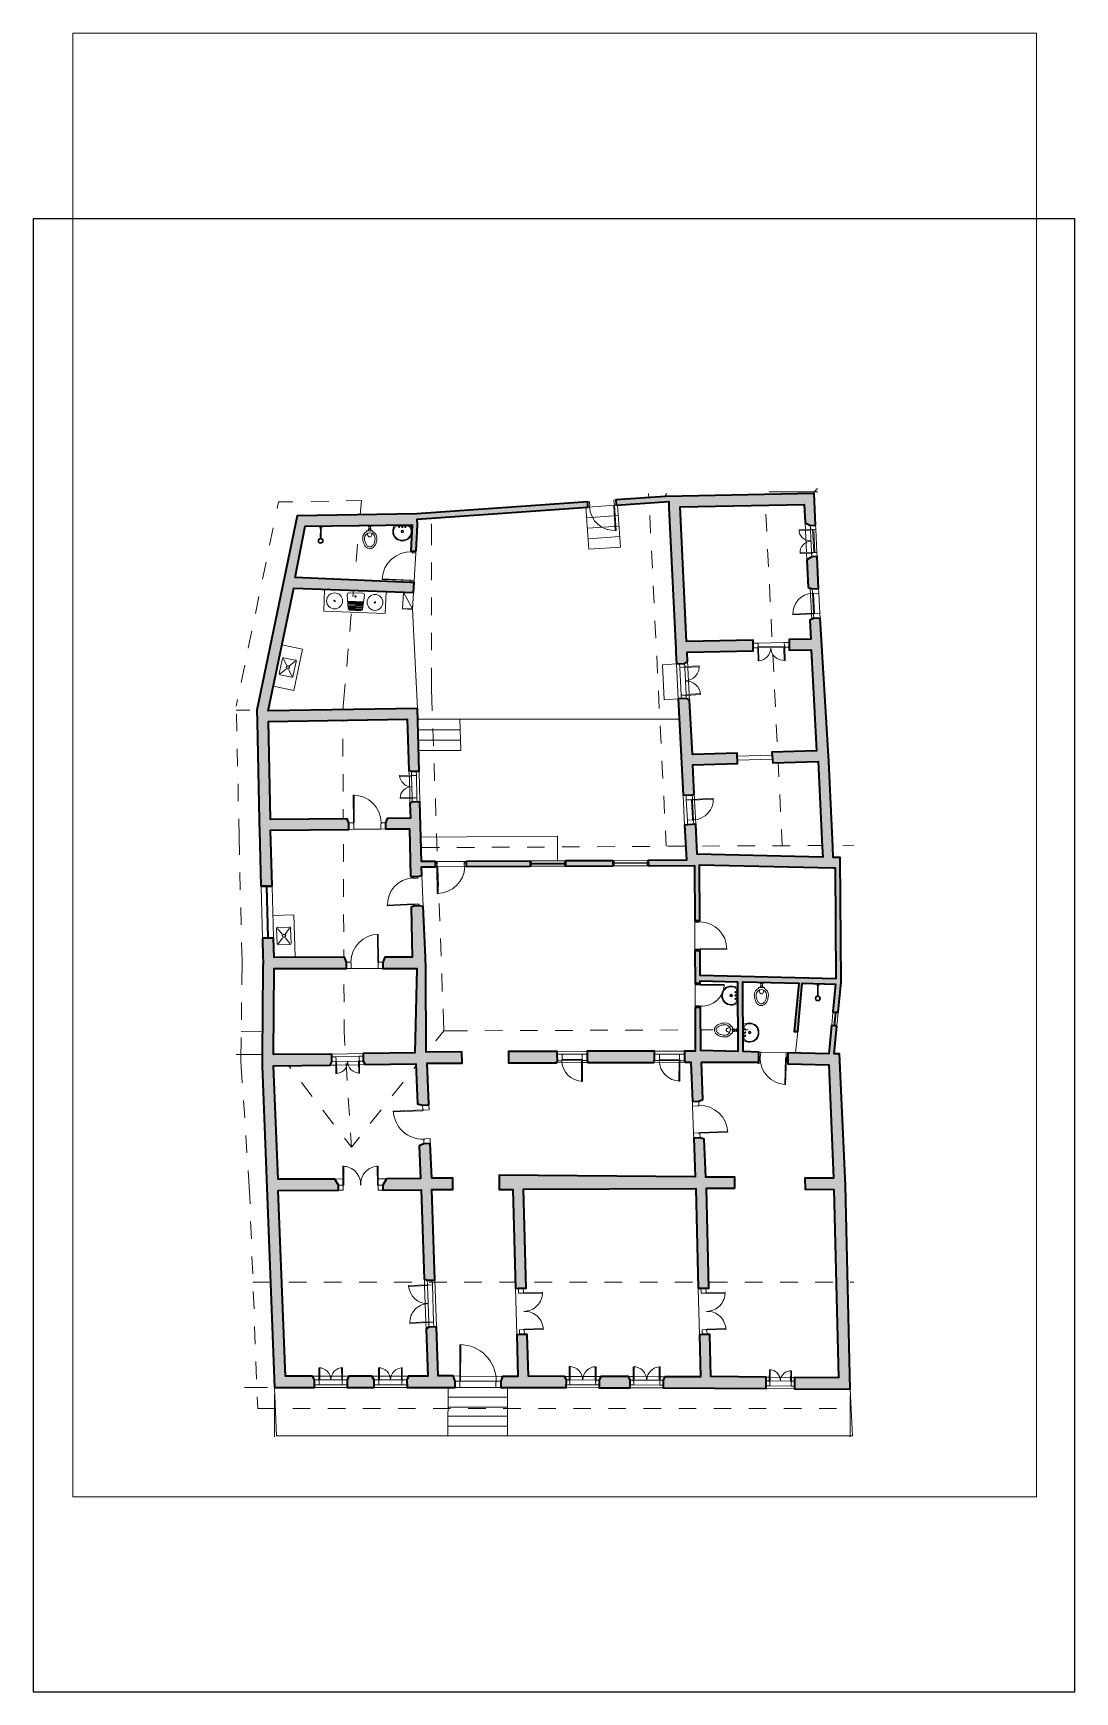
# Paper-space layout 'Layout1' of a CAD drawing. Header units: millimetres. Extents: x 64 to 361, y -64 to 409.
# The model-space entities are those that its viewports show. They can reach past a viewport. Long polylines and large blocks are cut down to what shows.
import ezdxf

# ---------------------------------------------------------------- set-up
doc = ezdxf.new("R2010")
doc.units = ezdxf.units.MM
doc.layers.get('0').update_dxf_attribs({"color": 250, "lineweight": 25})
for name, color, linetype, lineweight in [('A-ALV-___-___-EXI', 250, 'Continuous', 35), ('A-COB-___-___-EXI', 250, 'Continuous', 25), ('A-ESC-___-___-EXI', 250, 'Continuous', 25), ('A-JAN-___-___-EXI', 250, 'Continuous', 25), ('A-MOB-___-___-EXI', 250, 'Continuous', 25), ('A-PIS-___-___-EXI', 250, 'Continuous', 25), ('A-POR-___-___-EXI', 250, 'Continuous', 25)]:
    doc.layers.add(name, color=color, linetype=linetype, lineweight=lineweight)

# ---------------------------------------------------------------- blocks, each defined once
blk = doc.blocks.new('SVG - A3-22947767-Não nomeada')
at = {"layer": 'A-ESC-___-___-EXI'}
for p, q in [((64.29, 356.5), (64.29, -63.5)), ((361.29, 356.5), (64.29, 356.5)), ((361.29, -63.5), (361.29, 356.5)), ((64.29, -63.5), (361.29, -63.5))]:
    blk.add_line(p, q, dxfattribs=at)

msp = doc.modelspace()

# ---------------------------------------------------------------- hatches: boundary and pattern name
at = {"layer": 'A-ALV-___-___-EXI'}
h = msp.add_hatch(color=11, dxfattribs=at)
h.paths.add_polyline_path([(41100, -34397), (40965, -28580), (40799, -24833), (40651, -24828), (40723, -24041), (40575, -24028), (40499, -24828), (39330, -24799), (39322, -25121), (40490, -25146), (40626, -28376), (39813, -28376), (39821, -28694), (40634, -28702), (40770, -34071), (39517, -34058), (39517, -34384)])
h.paths.add_polyline_path([(38708, -34376), (38708, -34050), (37133, -34035), (37103, -32830), (37023, -32834), (36883, -32839), (36803, -32843), (36833, -34041), (35823, -34037), (35770, -34138), (35770, -34359)])
h.paths.add_polyline_path([(33945, -34354), (34830, -34354), (34830, -34134), (34779, -34033), (33996, -34033), (33945, -34134), (33945, -34274)])
h.paths.add_polyline_path([(33009, -34350), (33010, -34130), (32954, -34028), (31930, -34024), (31896, -32830), (31594, -32842), (31629, -34033), (31189, -34028), (31138, -34164), (31138, -34346), (32676, -34349)])
h.paths.add_polyline_path([(29838, -34346), (29838, -34164), (29784, -34014), (29360, -34014), (29309, -32614), (29093, -32627), (29013, -32669), (29059, -34024), (28513, -34024), (28462, -34126), (28467, -34346)])
h.paths.add_polyline_path([(24690, -34346), (25825, -34346), (25825, -34126), (25770, -34024), (24999, -34024), (24792, -28728), (26511, -28719), (26511, -28579), (26408, -28402), (24792, -28410), (24660, -25171), (26273, -25154), (26324, -25057), (26320, -24837), (24656, -24850), (24682, -22398), (26739, -22398), (26739, -22216), (26684, -22077), (24682, -22081), (24665, -21530), (24347, -21543), (24360, -22081), (24364, -22182), (24360, -22398), (24336, -24873), (24334, -24913), (24334, -25057), (24339, -25171), (24410, -27032)])
h.paths.add_polyline_path([(26760, -34346), (27527, -34346), (27527, -34126), (27467, -34022), (26807, -34022), (26760, -34126)])
h.paths.add_polyline_path([(31561, -31522), (31642, -31518), (31710, -31518), (31862, -31509), (31786, -28694), (36705, -28673), (36773, -31514), (37074, -31514), (37006, -28664), (37819, -28664), (37810, -28352), (36985, -28345), (36942, -27267), (36824, -27229), (36642, -27237), (36684, -28342), (31091, -28293), (31091, -28702), (31485, -28702)])
h.paths.add_polyline_path([(29042, -31285), (29186, -31281), (29262, -31277), (29174, -28698), (29771, -28698), (29771, -28376), (29174, -28381), (29131, -27390), (28949, -27394), (28814, -27453), (28852, -28389), (27878, -28393), (27781, -28575), (27781, -28715), (28873, -28711), (28960, -31250)])
h.paths.add_polyline_path([(28911, -26298), (29093, -26289), (29089, -26255), (29042, -25099), (30037, -25095), (30033, -24773), (29017, -24782), (29004, -22394), (28996, -22072), (28932, -20633), (28814, -20612), (28666, -20620), (28585, -20650), (28610, -22072), (27836, -22072), (27781, -22223), (27781, -22394), (28750, -22394), (28687, -24803), (27218, -24820), (27220, -25040), (27273, -25138), (28721, -25121), (28767, -26255)])
h.paths.add_polyline_path([(36604, -26188), (36786, -26179), (36900, -26132), (36862, -25074), (38482, -25074), (38497, -25100), (38500, -24782), (38052, -24769), (38039, -22779), (39635, -22818), (39504, -24193), (39606, -24198), (39732, -22820), (40685, -22843), (40613, -23630), (40761, -23643), (40842, -22784), (40821, -19235), (40622, -19230), (40604, -18884), (40495, -16492), (40245, -12411), (40060, -12422), (39948, -12466), (39978, -13008), (39360, -13021), (39360, -13321), (39987, -13308), (40139, -16192), (38873, -16230), (38893, -16530), (40194, -16492), (40306, -18929), (40321, -19223), (36742, -19138), (36700, -18287), (36375, -18311), (36432, -19312), (35346, -19316), (35351, -19469), (36663, -19460), (36672, -21027), (36820, -21027), (36811, -19439), (40622, -19532), (40672, -19532), (40694, -22690), (36828, -22602), (36824, -21894), (36676, -21899), (36680, -22813), (36828, -22813), (36828, -22750), (37891, -22775), (37899, -24765), (36841, -24740), (36832, -23512), (36682, -23513), (36688, -24752), (36375, -24752), (36375, -25015), (36397, -25074), (36561, -25074)])
h.paths.add_polyline_path([(31358, -25091), (32730, -25087), (32755, -25023), (32751, -24845), (32751, -24761), (31358, -24765), (31358, -25023)])
h.paths.add_polyline_path([(33623, -25078), (35507, -25078), (35528, -25010), (35524, -24841), (35524, -24757), (33602, -24757), (33602, -25023)])
h.paths.add_polyline_path([(24301, -20044), (24622, -20044), (24576, -18452), (26807, -18431), (26807, -18251), (26765, -18131), (24576, -18152), (24516, -15353), (28475, -15294), (28522, -16742), (28594, -16776), (28814, -16772), (28771, -14989), (24512, -15053), (25236, -11556), (28657, -11674), (28670, -11391), (28562, -11391), (25279, -11251), (25566, -9786), (28615, -9752), (28572, -10489), (28721, -10497), (28725, -10489), (28767, -9752), (28756, -9583), (33627, -9244), (33619, -9092), (28747, -9434), (25338, -9490), (24190, -15032), (24195, -15357), (24250, -18156), (24254, -18249), (24258, -18461)])
h.paths.add_polyline_path([(28623, -19778), (28771, -19773), (28890, -19748), (28881, -19502), (29279, -19498), (29278, -19348), (28876, -19348), (28835, -17648), (28615, -17657), (28551, -17690), (28564, -18114), (27899, -18118), (27857, -18241), (27857, -18419), (28538, -18414), (28564, -19765), (28599, -19774)])
h.paths.add_polyline_path([(30152, -19494), (31985, -19485), (31985, -19337), (30152, -19346)])
h.paths.add_polyline_path([(32988, -19481), (34347, -19473), (34347, -19325), (32988, -19329)])
h.paths.add_polyline_path([(36337, -17458), (36602, -17448), (36655, -17424), (36616, -16594), (37891, -16556), (37882, -16256), (36603, -16294), (36523, -14748), (36430, -14701), (36202, -14714), (36295, -16597)])
h.paths.add_polyline_path([(36151, -13715), (36384, -13702), (36467, -13648), (36456, -13376), (38340, -13338), (38333, -13033), (36439, -13071), (36255, -9231), (39792, -9164), (39817, -9693), (39970, -9765), (40118, -9756), (40075, -8855), (35837, -8939), (34419, -9037), (34428, -9189), (35931, -9083), (35931, -9253), (36133, -13367), (36134, -13392)])
h.paths.add_polyline_path([(40032, -11572), (40202, -11560), (40160, -10654), (40012, -10662), (39864, -10743), (39902, -11535)])

# ---------------------------------------------------------------- linework, layer by layer
at = {"color": 28, "lineweight": 9}
msp.add_line((26638, -15019), (26638, -15021), dxfattribs=at)
at = {"layer": 'A-ALV-___-___-EXI', "color": 18, "lineweight": 15}
for p, q in [((28756, -9583), (33632, -9244)), ((28365, -11674), (25236, -11556)), ((36468, -13647), (36456, -13376)), ((39373, -13321), (39987, -13308)), ((37870, -16255), (36602, -16293)), ((28835, -17648), (28877, -19348)), ((26765, -18131), (26807, -18249)), ((26807, -18249), (26807, -18251)), ((24576, -18452), (24622, -20032)), ((36430, -19312), (36419, -19085)), ((40774, -19234), (40622, -19227)), ((26752, -22398), (26739, -22398)), ((29017, -24782), (30033, -24773)), ((36900, -26132), (36862, -25074)), ((31862, -31509), (31786, -28694)), ((36832, -34041), (36803, -32843)), ((38708, -34050), (37133, -34033))]:
    msp.add_line(p, q, dxfattribs=at)
at = {"layer": 'A-ALV-___-___-EXI', "color": 28, "lineweight": 9}
for p, q in [((28760, -9433), (28763, -9430)), ((29052, -9412), (29055, -9409)), ((29198, -9402), (29199, -9401)), ((29484, -9382), (29487, -9380)), ((29922, -9351), (29923, -9350)), ((30208, -9331), (30211, -9329)), ((30646, -9300), (30647, -9299)), ((30932, -9280), (30935, -9278)), ((35931, -9164), (35929, -9083)), ((36255, -9231), (36951, -9219)), ((36951, -9219), (36913, -9219)), ((36933, -9218), (36951, -9219)), ((38027, -9197), (38031, -9197)), ((39792, -9164), (38031, -9197)), ((25174, -10280), (25270, -9816)), ((25270, -9816), (25274, -9786)), ((25270, -9816), (25270, -9817)), ((25270, -9816), (25270, -9817)), ((25274, -9786), (25276, -9786)), ((25279, -11251), (25562, -9816)), ((25283, -9752), (25338, -9490)), ((25562, -9816), (25561, -9816)), ((30050, -9494), (30051, -9493)), ((28754, -9985), (28725, -10489)), ((28754, -9985), (28754, -9973)), ((24190, -15032), (24885, -11674)), ((24885, -11674), (24884, -11682)), ((24885, -11674), (24884, -11682)), ((24885, -11674), (24906, -11573)), ((24944, -11391), (24952, -11353)), ((28771, -14989), (28627, -12165)), ((36121, -13118), (36121, -13107)), ((36123, -13145), (36121, -13118)), ((36147, -13647), (36134, -13393)), ((39987, -13308), (39373, -13321)), ((24190, -15053), (24190, -15032)), ((24192, -15116), (24190, -15053)), ((40139, -16192), (40063, -14752)), ((24195, -15358), (24195, -15353)), ((24195, -15358), (24217, -16493)), ((36278, -16293), (36280, -16294)), ((36284, -16388), (36278, -16293)), ((36602, -16293), (37285, -16272)), ((36632, -16293), (36602, -16293)), ((36632, -16293), (36602, -16293)), ((37285, -16272), (37285, -16274)), ((40495, -16480), (40487, -16362)), ((40495, -16480), (40495, -16492)), ((40495, -16480), (40495, -16492)), ((36290, -16556), (36293, -16556)), ((36293, -16566), (36290, -16556)), ((26650, -18131), (26652, -18132)), ((26773, -18155), (26773, -18152)), ((26807, -18249), (26786, -18192)), ((26807, -18249), (26807, -18251)), ((26807, -18251), (26807, -18249)), ((28555, -19350), (28538, -18414)), ((28848, -18114), (28846, -18114)), ((28848, -18118), (28846, -18118)), ((28852, -18241), (28849, -18241)), ((28852, -18348), (28852, -18241)), ((28856, -18414), (28853, -18414)), ((28877, -19348), (28856, -18414)), ((40304, -18893), (40304, -18889)), ((40304, -18893), (40304, -18889)), ((40306, -18929), (40304, -18893)), ((28557, -19424), (28555, -19350)), ((28876, -19347), (28877, -19348)), ((28876, -19347), (28877, -19348)), ((30568, -19344), (30571, -19342)), ((30705, -19343), (30706, -19342)), ((31245, -19341), (31248, -19337)), ((31381, -19340), (31384, -19337)), ((31517, -19339), (31519, -19337)), ((31653, -19339), (31655, -19337)), ((33685, -19327), (33687, -19325)), ((33821, -19326), (33822, -19325)), ((33957, -19326), (33958, -19325)), ((36124, -19313), (36125, -19312)), ((36422, -19138), (36422, -19143)), ((36426, -19223), (36422, -19143)), ((36430, -19312), (36432, -19312)), ((40672, -19227), (40622, -19227)), ((40672, -19231), (40672, -19227)), ((40784, -19234), (40787, -19231)), ((29068, -19502), (29070, -19500)), ((29203, -19502), (29206, -19499)), ((30423, -19494), (30424, -19493)), ((30558, -19494), (30560, -19492)), ((30693, -19494), (30696, -19491)), ((31371, -19490), (31372, -19488)), ((31506, -19490), (31508, -19488)), ((33945, -19477), (33947, -19475)), ((36244, -19464), (36245, -19463)), ((36663, -19718), (36664, -19717)), ((36663, -19854), (36665, -19852)), ((36813, -19839), (36815, -19837)), ((40824, -19737), (40825, -19735)), ((36663, -19985), (36666, -19982)), ((36814, -19974), (36815, -19972)), ((28610, -22072), (28585, -20789)), ((36667, -20523), (36669, -20521)), ((36667, -20658), (36670, -20656)), ((36667, -20789), (36670, -20787)), ((36818, -20643), (36820, -20641)), ((36818, -20778), (36820, -20777)), ((40828, -20406), (40829, -20404)), ((40685, -21624), (40686, -21622)), ((40836, -21744), (40838, -21742)), ((26684, -22077), (26667, -22077)), ((29000, -22216), (28996, -22072)), ((29000, -22233), (29000, -22216)), ((40685, -21759), (40687, -21757)), ((40836, -21879), (40838, -21878)), ((28687, -24773), (28750, -22394)), ((37801, -22624), (37802, -22623)), ((38194, -22633), (38196, -22631)), ((38720, -22645), (38721, -22644)), ((39117, -22654), (39119, -22652)), ((39642, -22666), (39644, -22665)), ((40689, -22292), (40691, -22291)), ((40689, -22428), (40692, -22425)), ((40840, -22417), (40842, -22415)), ((40840, -22548), (40842, -22546)), ((37785, -22775), (37787, -22773)), ((37891, -22944), (37891, -23397)), ((37891, -23071), (37892, -23070)), ((39606, -23110), (39607, -23108)), ((39618, -22961), (39622, -22958)), ((39730, -22850), (39733, -22847)), ((40811, -23115), (40812, -23114)), ((37891, -23207), (37893, -23205)), ((37891, -23338), (37893, -23336)), ((38042, -23192), (38043, -23190)), ((39563, -23554), (39565, -23552)), ((39688, -23298), (39690, -23296)), ((40643, -23283), (40645, -23281)), ((36835, -23861), (36837, -23859)), ((38047, -24106), (38047, -24003)), ((39521, -23999), (39523, -23997)), ((39634, -23890), (39635, -23889)), ((36684, -24143), (36685, -24141)), ((36839, -24529), (36841, -24528)), ((37895, -24143), (37897, -24141)), ((39546, -24803), (39606, -24198)), ((28687, -24782), (28687, -24773)), ((28687, -24803), (28687, -24782)), ((29017, -24782), (29017, -24773)), ((30037, -25040), (30035, -24921)), ((30037, -25095), (30037, -25040)), ((38492, -25091), (37561, -25074)), ((38492, -25091), (37561, -25074)), ((37645, -28351), (36985, -28342)), ((37810, -28351), (37645, -28351)), ((37810, -28372), (37810, -28351)), ((24791, -28398), (24792, -28402)), ((24792, -28410), (24792, -28402)), ((24796, -28753), (24793, -28753)), ((24999, -34024), (24796, -28753)), ((31786, -28694), (31786, -28702)), ((37006, -28664), (37006, -28673)), ((39813, -28385), (39813, -28376)), ((39817, -28558), (39813, -28385)), ((39821, -28694), (39817, -28558)), ((40965, -28558), (40956, -28385)), ((40965, -28577), (40965, -28558)), ((29360, -34014), (29313, -32669)), ((24677, -34024), (24652, -33342)), ((24682, -34126), (24677, -34024)), ((36832, -34041), (36832, -34033)), ((37768, -34041), (37133, -34033)), ((24690, -34346), (24682, -34126)), ((41096, -34164), (41095, -34164)), ((41096, -34214), (41096, -34164)), ((41100, -34384), (41099, -34374)), ((41100, -34384), (41100, -34397))]:
    msp.add_line(p, q, dxfattribs=at)
at = {"layer": 'A-ALV-___-___-EXI'}
for points in [[(35837, -8939), (34419, -9037), (34428, -9189), (35931, -9083), (35931, -9253), (36121, -13107), (36129, -13272), (36129, -13292), (36133, -13367), (36134, -13392), (36151, -13715), (36384, -13702), (36467, -13648), (36456, -13376), (38340, -13338), (38333, -13033), (36439, -13071), (36255, -9231), (39792, -9164), (39817, -9693), (39970, -9765), (40118, -9756), (40075, -8855), (35837, -8939)], [(28747, -9434), (25338, -9490), (24190, -15032), (24195, -15353), (24195, -15357), (24250, -18156)], [(24258, -18461), (24301, -20044), (24622, -20044), (24576, -18452), (26807, -18431), (26807, -18251), (26765, -18131), (24576, -18152), (24516, -15353), (28475, -15294), (28522, -16742), (28594, -16776), (28814, -16772), (28771, -14989), (24512, -15053), (25236, -11556), (28657, -11674), (28670, -11391), (28562, -11391), (25279, -11251), (25566, -9786), (28615, -9752), (28572, -10489), (28721, -10497), (28725, -10489), (28767, -9752), (28756, -9583), (33627, -9244), (33619, -9092), (28747, -9434)], [(40607, -18929), (40495, -16492), (40245, -12411), (40060, -12422), (39948, -12466), (39978, -13008), (39360, -13021), (39360, -13321), (39987, -13308), (40062, -14731), (40139, -16192), (38873, -16230), (38893, -16530), (40194, -16492), (40306, -18929)], [(24250, -18156), (24254, -18249), (24258, -18461)], [(40306, -18929), (40321, -19223), (36742, -19138), (36700, -18287), (36375, -18311), (36432, -19312), (35346, -19316), (35351, -19469), (36663, -19460), (36672, -21027), (36820, -21027), (36811, -19439), (40622, -19532), (40672, -19532), (40694, -22690), (36828, -22602), (36824, -21894), (36676, -21899), (36680, -22813), (36828, -22813), (36828, -22750), (37891, -22775), (37899, -24765), (36841, -24740), (36832, -23512), (36682, -23513), (36688, -24752), (36375, -24752), (36375, -24837), (36375, -24930), (36375, -25015), (36397, -25074), (36561, -25074), (36604, -26188), (36786, -26179), (36900, -26132), (36862, -25074), (38482, -25074), (38497, -25100), (38500, -24782), (38052, -24769), (38039, -22779), (39635, -22818), (39504, -24193), (39606, -24198), (39732, -22820), (40685, -22843), (40613, -23630), (40761, -23643), (40842, -22784), (40821, -19235), (40622, -19230), (40607, -18929)]]:
    msp.add_lwpolyline(points, dxfattribs=at)
at = {"layer": 'A-ALV-___-___-EXI', "color": 18, "lineweight": 15, "flags": 128}
for points in [[(36129, -13279), (35931, -9253), (35928, -9083)], [(28570, -11391), (25279, -11251), (25562, -9816), (25566, -9786)], [(40139, -16192), (39987, -13308), (39373, -13321)], [(40620, -19184), (40495, -16480), (40482, -16279)], [(26807, -18431), (26947, -18427), (26947, -18279), (26938, -18279), (26938, -18249), (26807, -18249)], [(27857, -18419), (27717, -18423), (27717, -18270), (27726, -18270), (27726, -18241), (27857, -18241)], [(26739, -22398), (26875, -22398), (26875, -22246), (26866, -22246), (26866, -22216), (26739, -22216)], [(27781, -22394), (27645, -22394), (27645, -22246), (27658, -22246), (27658, -22216), (27783, -22216)], [(33602, -25023), (33623, -25082), (35507, -25078)], [(40799, -24833), (40965, -28558), (40965, -28597)], [(37405, -25074), (38492, -25099), (38492, -25092)], [(36985, -28342), (37810, -28351), (37817, -28592)], [(36705, -28673), (36773, -31522), (36849, -31518)], [(37819, -28664), (37819, -28673), (37006, -28664), (37074, -31514)]]:
    msp.add_lwpolyline(points, dxfattribs=at)
at = {"layer": 'A-ALV-___-___-EXI', "color": 28, "lineweight": 9, "flags": 128}
for points in [[(36933, -9218), (36951, -9219), (36913, -9219)], [(38020, -9197), (38031, -9197), (36951, -9219)], [(38020, -9197), (38031, -9197), (38027, -9197)], [(25276, -9786), (25274, -9786), (25283, -9752)], [(25276, -9786), (25274, -9786), (25276, -9786)], [(25561, -9815), (25562, -9816), (25566, -9786)], [(25561, -9815), (25562, -9816), (25561, -9816)], [(28657, -11674), (28369, -11674), (25236, -11556)], [(37084, -13363), (37146, -13363), (36456, -13376)], [(37118, -13363), (37146, -13363), (37084, -13363)], [(37146, -13362), (37146, -13363), (37118, -13363)], [(38130, -13342), (38225, -13342), (37146, -13363), (37146, -13362)], [(38130, -13342), (38225, -13342), (38146, -13342)], [(38146, -13342), (38225, -13342), (38225, -13340)], [(40025, -14049), (39987, -13308), (39373, -13321)], [(36280, -16293), (36278, -16293), (36202, -14748)], [(28813, -16739), (28814, -16742), (28806, -16467)], [(36280, -16293), (36278, -16293), (36280, -16294)], [(36290, -16514), (36290, -16556), (36293, -16556)], [(37340, -16272), (37285, -16272), (37870, -16255)], [(37310, -16273), (37285, -16272), (37340, -16272)], [(37310, -16273), (37285, -16272), (37285, -16274)], [(36293, -16556), (36290, -16556), (36293, -16556)], [(28846, -18112), (28848, -18114), (28840, -17866)], [(26765, -18131), (26650, -18131), (26765, -18131), (26650, -18131), (26652, -18132)], [(26807, -18249), (26765, -18131), (26773, -18152)], [(28846, -18112), (28848, -18114), (28846, -18114)], [(28846, -18118), (28848, -18118), (28848, -18114)], [(28846, -18118), (28848, -18118), (28846, -18118)], [(28849, -18240), (28852, -18241), (28848, -18118)], [(28849, -18240), (28852, -18241), (28849, -18241)], [(28853, -18414), (28856, -18414), (28853, -18412)], [(24594, -19089), (24622, -20032), (24622, -20030)], [(36432, -19312), (36430, -19312), (36426, -19227)], [(36432, -19312), (36430, -19312), (36432, -19312)], [(28592, -21048), (28589, -21048), (28585, -20650)], [(24791, -28398), (24792, -28402), (24660, -25171)], [(35507, -25078), (33623, -25082), (33623, -25078)], [(37385, -25074), (38081, -25091), (38492, -25091)], [(24793, -28753), (24796, -28753), (24792, -28728)], [(24793, -28753), (24796, -28753), (24793, -28753)], [(37006, -28664), (37819, -28668), (37819, -28664)], [(29261, -31243), (29262, -31251), (29202, -29531)], [(41095, -34164), (41096, -34164), (41093, -34111)], [(41095, -34164), (41096, -34164), (41095, -34164)]]:
    msp.add_lwpolyline(points, dxfattribs=at)
at = {"layer": 'A-ALV-___-___-EXI'}
for points in [[(39902, -11535), (40032, -11572), (40202, -11560), (40160, -10654), (40012, -10662), (39864, -10743)], [(36655, -17424), (36616, -16594), (37891, -16556), (37882, -16256), (36603, -16294), (36523, -14748), (36430, -14701), (36202, -14714), (36337, -17458), (36602, -17448)], [(28623, -19778), (28771, -19773), (28890, -19748), (28881, -19502), (29279, -19498), (29278, -19348), (28876, -19348), (28835, -17648), (28615, -17657), (28551, -17690), (28564, -18114), (27899, -18118), (27857, -18241), (27857, -18419), (28538, -18414), (28564, -19765), (28599, -19774)], [(30152, -19346), (30152, -19494), (31985, -19485), (31985, -19337)], [(32988, -19329), (32988, -19481), (34347, -19473), (34347, -19325)], [(29089, -26255), (29042, -25099), (30037, -25095), (30033, -24773), (29017, -24782), (29004, -22394), (28996, -22072), (28932, -20633), (28814, -20612), (28666, -20620), (28585, -20650), (28610, -22072), (27836, -22072), (27781, -22223), (27781, -22394), (28750, -22394), (28687, -24803), (27218, -24820), (27220, -25040), (27273, -25138), (28721, -25121), (28767, -26255), (28911, -26298), (29093, -26289)], [(25770, -34024), (24999, -34024), (24792, -28728), (26511, -28719), (26511, -28579), (26408, -28402), (24792, -28410), (24660, -25171), (26273, -25154), (26324, -25057), (26320, -24837), (24656, -24850), (24682, -22398), (26739, -22398), (26739, -22216), (26684, -22077), (24682, -22081), (24665, -21530), (24347, -21543), (24360, -22081), (24364, -22182), (24360, -22398), (24336, -24873), (24334, -24913), (24334, -25032), (24334, -25057), (24339, -25154), (24339, -25171), (24690, -34346), (25825, -34346), (25825, -34126)], [(41100, -34397), (40965, -28597), (40965, -28580), (40799, -24833), (40651, -24828), (40723, -24041), (40575, -24028), (40499, -24828), (39330, -24799), (39322, -25121), (40490, -25146), (40626, -28376), (39813, -28376), (39821, -28694), (40634, -28702), (40770, -34071), (39517, -34058), (39517, -34384)], [(31358, -25023), (31358, -25091), (32730, -25087), (32755, -25023), (32751, -24845), (32751, -24761), (31358, -24765), (31358, -24845)], [(33602, -24841), (33602, -25023), (33623, -25078), (35507, -25078), (35528, -25010), (35524, -24841), (35524, -24757), (33602, -24757)], [(29186, -31281), (29262, -31277), (29174, -28698), (29771, -28698), (29771, -28376), (29174, -28381), (29131, -27390), (28949, -27394), (28814, -27453), (28852, -28389), (27878, -28393), (27781, -28575), (27781, -28715), (28873, -28711), (28960, -31250), (29042, -31285)], [(37819, -28664), (37810, -28352), (36985, -28345), (36942, -27267), (36824, -27229), (36642, -27237), (36684, -28342), (31091, -28293), (31091, -28702), (31485, -28702), (31561, -31522), (31642, -31518), (31710, -31518), (31862, -31509), (31786, -28694), (36705, -28673), (36773, -31514), (37074, -31514), (37006, -28664)], [(29838, -34164), (29784, -34014), (29360, -34014), (29309, -32614), (29093, -32627), (29013, -32669), (29059, -34024), (28513, -34024), (28462, -34126), (28467, -34346), (29838, -34346)], [(31138, -34346), (33009, -34350), (33010, -34130), (32954, -34028), (31930, -34024), (31896, -32830), (31671, -32839), (31599, -32842), (31594, -32842), (31629, -34033), (31189, -34028), (31138, -34164)], [(38708, -34050), (37133, -34035), (37103, -32830), (37023, -32834), (36883, -32839), (36803, -32843), (36833, -34041), (35823, -34037), (35770, -34138), (35770, -34359), (38708, -34376)], [(27527, -34126), (27467, -34022), (26827, -34022), (26807, -34022), (26760, -34126), (26760, -34346), (27527, -34346)], [(33945, -34134), (33945, -34274), (33945, -34354), (34830, -34354), (34830, -34274), (34830, -34134), (34779, -34033), (33996, -34033)]]:
    msp.add_lwpolyline(points, close=True, dxfattribs=at)
at = {"layer": 'A-ALV-___-___-EXI', "color": 28, "lineweight": 9, "flags": 128}
for points in [[(40622, -19223), (40672, -19223)], [(40622, -19223), (40672, -19223)], [(26667, -22077), (26684, -22077)], [(37645, -28351), (37810, -28351)], [(37645, -28351), (37810, -28351)], [(37006, -28664), (37819, -28668), (37307, -28668)], [(37307, -28668), (37324, -28668), (37819, -28668), (37307, -28668), (37319, -28668), (37307, -28668), (37819, -28668)], [(37319, -28668), (37324, -28668)], [(37324, -28668), (37819, -28673), (37819, -28668), (37324, -28668), (37819, -28668), (37324, -28668), (37819, -28668)], [(37819, -28673), (37637, -28673), (37819, -28673), (37637, -28673), (37324, -28668)]]:
    msp.add_lwpolyline(points, close=True, dxfattribs=at)
at = {"layer": 'A-ALV-___-___-EXI', "color": 28, "lineweight": 9}
for points in [[(28105, -9758), (28104, -9758), (28103, -9759), (28103, -9760)], [(28563, -9756), (28562, -9754), (28561, -9753), (28560, -9753)], [(28585, -9954), (28585, -9952), (28585, -9949), (28585, -9947)], [(37892, -23401), (37892, -23401), (37893, -23400), (37894, -23399)], [(38051, -23995), (38049, -23996), (38047, -23998), (38047, -24001)], [(38050, -24458), (38050, -24459), (38050, -24459), (38051, -24459)]]:
    msp.add_open_spline(points, degree=3, dxfattribs=at)
at = {"layer": 'A-COB-___-___-EXI', "color": 28, "lineweight": 9}
for p, q in [((35363, -8972), (35357, -8858)), ((35825, -8914), (35880, -8858)), ((35880, -8858), (35825, -8914)), ((38670, -8858), (38671, -8883)), ((38789, -8812), (40177, -8812)), ((40032, -8855), (40176, -8711)), ((25736, -9083), (26235, -9075)), ((27132, -9460), (27167, -9058)), ((38699, -9447), (38725, -9943)), ((24550, -10324), (24652, -9833)), ((27103, -9799), (27106, -9769)), ((29165, -9722), (29165, -10324)), ((35414, -9985), (35389, -9485)), ((27014, -10794), (27057, -10298)), ((24347, -11302), (24449, -10811)), ((29165, -10823), (29165, -11323)), ((35465, -10984), (35439, -10485)), ((38750, -10442), (38776, -10942)), ((26965, -11323), (26968, -11293)), ((24144, -12280), (24245, -11793)), ((26925, -11793), (26941, -11615)), ((29165, -11822), (29161, -12326)), ((35511, -11983), (35490, -11484)), ((38801, -11441), (38822, -11941)), ((26837, -12788), (26879, -12288)), ((35562, -12982), (35537, -12483)), ((38848, -12441), (38873, -12940)), ((23941, -13262), (24042, -12771)), ((29161, -12826), (29161, -13325)), ((26748, -13783), (26794, -13287)), ((35613, -13982), (35588, -13482)), ((38898, -13440), (38924, -13939)), ((23737, -14240), (23839, -13749)), ((26638, -15021), (26705, -14282)), ((35660, -14981), (35638, -14481)), ((38945, -14439), (38970, -14938)), ((23597, -14921), (23636, -14731)), ((23619, -15629), (23606, -15133)), ((26641, -15322), (26642, -15353)), ((29220, -16052), (29199, -15552)), ((35710, -15980), (35685, -15480)), ((38996, -15438), (39021, -15938)), ((26642, -15853), (26642, -16357)), ((23636, -16632), (23627, -16132)), ((29254, -17051), (29237, -16552)), ((35761, -16979), (35736, -16480)), ((39050, -16526), (39068, -16937)), ((26646, -16856), (26646, -17356)), ((23657, -17631), (23649, -17132)), ((35812, -17978), (35787, -17479)), ((39093, -17436), (39119, -17936)), ((26650, -17855), (26650, -18132)), ((29292, -18050), (29275, -17551)), ((39144, -18436), (39165, -18897)), ((26654, -18855), (26654, -19354)), ((29330, -19049), (29309, -18550)), ((35854, -18914), (35833, -18478)), ((35893, -18914), (36392, -18914)), ((36892, -18910), (37391, -18905)), ((37891, -18905), (38390, -18901)), ((38890, -18897), (39394, -18897)), ((39893, -18893), (40304, -18893)), ((40893, -18889), (41207, -18886)), ((28866, -18952), (29389, -18948)), ((29889, -18948), (30389, -18944)), ((30888, -18939), (31392, -18939)), ((31892, -18935), (32391, -18935)), ((32891, -18931), (33390, -18927)), ((33890, -18927), (34390, -18922)), ((34889, -18918), (35393, -18918)), ((23712, -20159), (23704, -19659)), ((26659, -19854), (26659, -20353)), ((29364, -20049), (29347, -19549)), ((23737, -21158), (23725, -20658)), ((29402, -21048), (29385, -20548)), ((26659, -20857), (26663, -21357)), ((29440, -22047), (29419, -21547)), ((26663, -21856), (26665, -22077)), ((29474, -23050), (29457, -22546)), ((26667, -22856), (26671, -23355)), ((23746, -23867), (23750, -23368)), ((23742, -24193), (24342, -24202)), ((29516, -24176), (29288, -24464)), ((30689, -24172), (31193, -24168)), ((31693, -24168), (32192, -24168)), ((32692, -24164), (33191, -24164)), ((33691, -24160), (34191, -24160)), ((34690, -24160), (35194, -24155)), ((35694, -24155), (36193, -24151)), ((36837, -24151), (37192, -24151)), ((23597, -24850), (24336, -24850)), ((24336, -24850), (23597, -24850)), ((25090, -25167), (25156, -25252)), ((26731, -25095), (26760, -25591)), ((28723, -25176), (28666, -25248)), ((25461, -25650), (25765, -26044)), ((28356, -25637), (28043, -26031)), ((23839, -26657), (23805, -26158)), ((26070, -26442), (26375, -26840)), ((26794, -26090), (26824, -26590)), ((27734, -26425), (27421, -26814)), ((23903, -27657), (23873, -27157)), ((26858, -27089), (26883, -27496)), ((23979, -28774), (23936, -28156)), ((23991, -29109), (23979, -28770)), ((24030, -30108), (24008, -29608)), ((24068, -31107), (24046, -30608)), ((24076, -31344), (24575, -31344)), ((24106, -32106), (24085, -31607)), ((25101, -31344), (25600, -31344)), ((26100, -31344), (26599, -31344)), ((27103, -31344), (27603, -31344)), ((28102, -31344), (28602, -31344)), ((29102, -31344), (29601, -31344)), ((30101, -31344), (30600, -31344)), ((31104, -31344), (31557, -31344)), ((32103, -31344), (32603, -31344)), ((33102, -31344), (33602, -31344)), ((34102, -31344), (34601, -31344)), ((35105, -31344), (35605, -31344)), ((36104, -31344), (36604, -31344)), ((37103, -31344), (37603, -31344)), ((38103, -31344), (38602, -31344)), ((39106, -31344), (39606, -31344)), ((40105, -31344), (40605, -31344)), ((41104, -31344), (41207, -31344)), ((24140, -33110), (24123, -32606)), ((24178, -34109), (24161, -33609)), ((25211, -34943), (25710, -34943)), ((26210, -34943), (26710, -34943)), ((27209, -34943), (27713, -34943)), ((28212, -34943), (28712, -34943)), ((29212, -34943), (29711, -34943)), ((30211, -34943), (30710, -34943)), ((31210, -34943), (31714, -34943)), ((32213, -34943), (32713, -34943)), ((33213, -34943), (33712, -34943)), ((34212, -34943), (34711, -34943)), ((35211, -34943), (35715, -34943)), ((36214, -34943), (36714, -34943)), ((37213, -34943), (37713, -34943)), ((38213, -34943), (38712, -34943)), ((39212, -34943), (39716, -34943)), ((40215, -34943), (40715, -34943))]:
    msp.add_line(p, q, dxfattribs=at)
at = {"layer": 'A-COB-___-___-EXI', "color": 28, "lineweight": 9, "flags": 128}
for points in [[(24766, -9283), (24804, -9096), (25210, -9092)], [(27133, -9460), (27167, -9058), (26735, -9066)], [(29182, -15053), (29161, -14426), (29161, -13825)], [(23691, -19159), (23678, -18630), (23670, -18131)], [(23754, -22864), (23763, -22187), (23750, -21657)], [(30190, -24172), (29516, -24176), (29495, -23550)], [(26671, -23855), (26671, -24189), (26697, -24596)], [(23771, -25663), (23733, -25044), (23742, -24367)], [(26684, -27233), (26883, -27496), (27112, -27208)], [(24711, -34943), (24212, -34943), (24199, -34608)]]:
    msp.add_lwpolyline(points, dxfattribs=at)
msp.add_lwpolyline([(23597, -15032), (23987, -15032)], close=True, dxfattribs=at)
at = {"layer": 'A-ESC-___-___-EXI', "color": 28, "lineweight": 9}
for p, q in [((33627, -9244), (34423, -9189)), ((33589, -9545), (34491, -9485)), ((33611, -9845), (34512, -9782)), ((33632, -10146), (34533, -10082)), ((28786, -15590), (29986, -15590)), ((28793, -15891), (29991, -15891)), ((38877, -16314), (37885, -16348)), ((38886, -16429), (37888, -16462)), ((29639, -34346), (29631, -35726)), ((31337, -34346), (31333, -35726)), ((29635, -34625), (31337, -34625)), ((29635, -34905), (31337, -34905)), ((29631, -35447), (31333, -35447)), ((29635, -35167), (31333, -35167))]:
    msp.add_line(p, q, dxfattribs=at)
at = {"layer": 'A-ESC-___-___-EXI', "color": 28, "lineweight": 9, "flags": 128}
for points in [[(33568, -9248), (33653, -10446), (34555, -10383), (34470, -9186)], [(28801, -16187), (29999, -16187), (29978, -15290)], [(28873, -18651), (32760, -18630), (32760, -19333)]]:
    msp.add_lwpolyline(points, dxfattribs=at)
msp.add_lwpolyline([(35804, -14739), (36202, -14714), (36151, -13715), (35753, -13740)], close=True, dxfattribs=at)
at = {"layer": 'A-JAN-___-___-EXI', "color": 28, "lineweight": 9}
for p, q in [((38890, -16480), (38890, -16492)), ((38890, -16492), (38892, -16512)), ((32954, -19329), (32014, -19333)), ((35312, -19316), (34373, -19325)), ((32014, -19485), (32954, -19481)), ((35317, -19469), (34373, -19473)), ((24622, -20032), (24622, -20030)), ((40832, -21075), (40833, -21073)), ((40630, -23431), (40631, -23430)), ((40694, -23639), (40695, -23637)), ((40545, -24325), (40547, -24323)), ((40713, -24157), (40715, -24155)), ((40812, -25121), (40812, -25119))]:
    msp.add_line(p, q, dxfattribs=at)
at = {"layer": 'A-JAN-___-___-EXI', "color": 18, "lineweight": 15}
for p, q in [((35312, -19380), (34373, -19384)), ((32954, -19392), (32014, -19397)), ((32954, -19422), (32014, -19426)), ((35317, -19409), (34373, -19414)), ((24305, -20078), (24622, -20066)), ((24449, -20070), (24491, -21509)), ((24478, -20070), (24521, -21509)), ((24343, -21518), (24665, -21505)), ((24347, -21539), (24347, -21543)), ((24516, -21535), (24665, -21530)), ((40579, -24003), (40727, -24016)), ((40609, -23664), (40757, -23677)), ((40672, -23668), (40639, -24007)), ((40702, -23673), (40668, -24011))]:
    msp.add_line(p, q, dxfattribs=at)
at = {"layer": 'A-JAN-___-___-EXI', "color": 18, "lineweight": 15, "flags": 128}
for points in [[(31985, -19337), (32014, -19333), (32014, -19485), (31985, -19485)], [(32988, -19329), (32954, -19329), (32954, -19481), (32988, -19481)], [(34347, -19325), (34373, -19325), (34377, -19473), (34347, -19473)], [(35346, -19316), (35312, -19316), (35317, -19469), (35351, -19469)], [(24301, -20044), (24305, -20078), (24343, -21518), (24347, -21543)], [(24622, -20032), (24622, -20061), (24665, -21501), (24665, -21530)], [(40613, -23630), (40609, -23664), (40579, -24003), (40575, -24028)], [(40761, -23643), (40757, -23673), (40727, -24011), (40723, -24041)]]:
    msp.add_lwpolyline(points, dxfattribs=at)
at = {"layer": 'A-MOB-___-___-EXI', "color": 28, "lineweight": 9}
for p, q in [((25986, -9803), (26036, -9803)), ((26032, -9841), (25990, -9841)), ((25998, -9803), (25994, -9841)), ((26002, -9841), (25994, -10133)), ((26007, -9803), (26007, -9841)), ((26015, -9803), (26015, -9841)), ((26019, -9841), (26015, -10133)), ((26028, -9803), (26024, -9841)), ((27446, -9786), (27357, -9786)), ((27362, -9790), (27362, -9786)), ((27438, -9794), (27366, -9799)), ((27433, -9866), (27374, -9866)), ((27378, -9866), (27378, -9799)), ((27429, -9866), (27425, -9794)), ((27455, -9917), (27433, -9875)), ((27442, -9790), (27442, -9786)), ((27450, -9765), (27450, -9782)), ((28107, -9761), (28471, -9754)), ((28212, -9778), (28450, -9773)), ((28348, -10188), (28323, -10188)), ((28348, -10205), (28323, -10205)), ((27226, -11941), (26777, -11924)), ((27226, -11962), (26777, -11945)), ((27222, -11979), (26777, -11962)), ((27218, -12000), (26777, -11983)), ((27218, -12021), (26781, -12004)), ((27213, -12038), (26781, -12026)), ((27209, -12059), (26781, -12043)), ((27209, -12081), (26786, -12064)), ((27205, -12102), (26786, -12085)), ((27201, -12119), (26786, -12106)), ((27201, -12140), (26786, -12123)), ((27196, -12161), (26790, -12144)), ((27188, -12178), (26798, -12165)), ((24826, -13990), (24914, -13562)), ((24944, -13567), (25033, -13753)), ((24948, -13537), (25283, -13605)), ((25118, -13770), (25279, -13634)), ((25304, -13643), (25215, -14071)), ((25181, -14096), (24847, -14028)), ((24855, -13999), (25012, -13863)), ((25096, -13880), (25185, -14066)), ((24762, -21700), (24749, -21259)), ((24779, -21226), (25118, -21217)), ((24779, -21255), (24910, -21416)), ((24995, -21416), (25118, -21247)), ((25147, -21247), (25160, -21687)), ((24792, -21696), (24914, -21530)), ((25130, -21717), (24792, -21725)), ((24999, -21526), (25130, -21687)), ((37442, -23186), (37442, -23160)), ((37463, -23186), (37463, -23160)), ((37870, -23050), (37874, -23292)), ((38623, -22813), (38534, -22809)), ((38539, -22817), (38539, -22809)), ((38615, -22822), (38543, -22822)), ((38606, -22894), (38547, -22889)), ((38551, -22889), (38556, -22822)), ((38602, -22894), (38602, -22822)), ((38628, -22944), (38606, -22902)), ((38619, -22817), (38619, -22813)), ((38628, -22793), (38628, -22809)), ((40160, -22885), (40160, -22830)), ((40160, -22847), (40211, -22851)), ((40202, -22889), (40164, -22889)), ((40169, -22847), (40169, -22889)), ((40173, -22889), (40169, -23182)), ((40181, -22851), (40177, -22889)), ((40194, -22889), (40186, -23182)), ((40190, -22851), (40190, -22889)), ((40198, -22851), (40198, -22889)), ((37874, -24117), (37878, -24117)), ((37878, -24202), (37878, -24113)), ((37882, -24109), (37897, -24109)), ((38069, -24350), (38064, -24109)), ((37692, -24147), (37897, -24147)), ((37743, -24206), (37785, -24189)), ((37798, -24189), (37798, -24126)), ((37798, -24134), (37865, -24134)), ((37798, -24181), (37865, -24185)), ((37865, -24193), (37865, -24121)), ((37870, -24198), (37878, -24198)), ((38048, -24147), (38191, -24147)), ((38475, -24215), (38479, -24240)), ((38496, -24215), (38496, -24240))]:
    msp.add_line(p, q, dxfattribs=at)
at = {"layer": 'A-MOB-___-___-EXI', "color": 18, "lineweight": 15}
for p, q in [((26765, -11738), (26790, -12140)), ((27205, -11700), (26815, -11687)), ((27251, -11755), (27196, -12153)), ((27146, -12199), (26837, -12187))]:
    msp.add_line(p, q, dxfattribs=at)
at = {"layer": 'A-MOB-___-___-EXI', "color": 28, "lineweight": 9, "flags": 128}
for points in [[(25986, -9837), (25986, -9782), (26036, -9782), (26036, -9837)], [(27315, -9951), (27315, -9921), (27489, -9917), (27489, -9947)], [(27353, -9782), (27353, -9769), (27443, -9765)], [(27353, -9917), (27374, -9875), (27374, -9917)], [(27433, -9917), (27433, -9875), (27374, -9875)], [(24658, -14346), (25245, -14469), (25490, -13292), (24902, -13169)], [(24682, -22081), (25279, -22064), (25245, -20866), (24648, -20883)], [(38488, -22970), (38488, -22940), (38661, -22944), (38661, -22974)], [(38526, -22944), (38547, -22902), (38547, -22944)], [(38530, -22805), (38530, -22792), (38568, -22792)], [(38606, -22944), (38606, -22902), (38547, -22902)], [(40211, -22831), (40211, -22851), (40207, -22885)], [(37717, -24066), (37747, -24066), (37743, -24244), (37713, -24240)], [(37747, -24109), (37789, -24126), (37747, -24126)], [(37743, -24185), (37785, -24189), (37789, -24126)], [(37897, -24170), (37895, -24210), (37882, -24206)]]:
    msp.add_lwpolyline(points, dxfattribs=at)
at = {"layer": 'A-MOB-___-___-EXI', "color": 18, "lineweight": 15, "flags": 128}
msp.add_lwpolyline([(26113, -11590), (26091, -12208), (27848, -12275), (27874, -11653)], close=True, dxfattribs=at)
msp.add_lwpolyline([(28369, -11674), (28335, -12148), (28627, -12165), (28654, -11674)], dxfattribs=at)
at = {"layer": 'A-MOB-___-___-EXI', "color": 28, "lineweight": 9, "flags": 128}
for points in [[(28369, -11674), (28335, -12148), (28627, -12148), (28369, -11674), (28657, -11674), (28627, -12148)], [(28335, -12148), (28627, -12148), (28627, -12165)]]:
    msp.add_lwpolyline(points, close=True, dxfattribs=at)
at = {"layer": 'A-MOB-___-___-EXI', "color": 28, "lineweight": 9}
for points in [[(25986, -9835), (25985, -9838), (25988, -9841), (25992, -9841)], [(26034, -9841), (26038, -9841), (26040, -9838), (26041, -9835)], [(27353, -9780), (27353, -9783), (27356, -9786), (27359, -9786)], [(27362, -9788), (27362, -9792), (27364, -9794), (27368, -9794)], [(27376, -9862), (27373, -9862), (27370, -9865), (27370, -9869)], [(27370, -9869), (27370, -9872), (27373, -9875), (27376, -9875)], [(27442, -9869), (27442, -9865), (27439, -9862), (27436, -9862)], [(27436, -9875), (27439, -9875), (27442, -9872), (27442, -9869)], [(27440, -9794), (27443, -9794), (27446, -9792), (27446, -9788)], [(27448, -9786), (27452, -9786), (27455, -9783), (27455, -9780)], [(28105, -9760), (28077, -9819), (28063, -9883), (28064, -9948)], [(28089, -9889), (28086, -9910), (28085, -9932), (28086, -9953)], [(28213, -9778), (28149, -9778), (28095, -9826), (28087, -9890)], [(28244, -9790), (28234, -9790), (28225, -9799), (28225, -9810)], [(28225, -9810), (28225, -9820), (28234, -9828), (28244, -9828)], [(28263, -9809), (28263, -9799), (28255, -9790), (28244, -9790)], [(28244, -9828), (28255, -9828), (28263, -9819), (28263, -9809)], [(28333, -9905), (28313, -9905), (28297, -9921), (28297, -9941)], [(28333, -9917), (28320, -9917), (28310, -9928), (28310, -9941)], [(28333, -9790), (28322, -9790), (28314, -9799), (28314, -9810)], [(28314, -9810), (28314, -9820), (28323, -9828), (28333, -9828)], [(28352, -9809), (28352, -9799), (28343, -9790), (28333, -9790)], [(28333, -9828), (28344, -9828), (28352, -9819), (28352, -9809)], [(28369, -9940), (28369, -9920), (28353, -9904), (28333, -9905)], [(28356, -9940), (28356, -9927), (28346, -9917), (28333, -9917)], [(28422, -9790), (28411, -9790), (28403, -9799), (28403, -9810)], [(28403, -9810), (28403, -9820), (28412, -9828), (28422, -9828)], [(28441, -9809), (28441, -9799), (28432, -9790), (28422, -9790)], [(28422, -9828), (28433, -9828), (28441, -9819), (28441, -9809)], [(28584, -9883), (28574, -9819), (28519, -9773), (28455, -9773)], [(28606, -9929), (28604, -9869), (28589, -9810), (28562, -9756)], [(28585, -9949), (28585, -9927), (28584, -9906), (28580, -9884)], [(25931, -10201), (25930, -10242), (25962, -10276), (26003, -10277)], [(26006, -10129), (25965, -10128), (25931, -10160), (25931, -10201)], [(25952, -10202), (25951, -10231), (25974, -10255), (26003, -10256)], [(26006, -10150), (25977, -10149), (25952, -10173), (25952, -10202)], [(26003, -10256), (26033, -10257), (26057, -10233), (26057, -10204)], [(26003, -10277), (26044, -10278), (26078, -10246), (26079, -10205)], [(26079, -10205), (26080, -10164), (26047, -10130), (26006, -10129)], [(26057, -10204), (26058, -10175), (26035, -10151), (26006, -10150)], [(27316, -9947), (27247, -9981), (27204, -10052), (27205, -10129)], [(27205, -10127), (27205, -10169), (27211, -10209), (27222, -10249)], [(27226, -10250), (27235, -10283), (27250, -10315), (27269, -10343)], [(27404, -9976), (27321, -9978), (27255, -10045), (27256, -10129)], [(27256, -10127), (27256, -10163), (27261, -10200), (27271, -10235)], [(27265, -10344), (27284, -10372), (27308, -10395), (27336, -10412)], [(27275, -10236), (27283, -10264), (27295, -10291), (27311, -10315)], [(27307, -10316), (27322, -10337), (27340, -10355), (27362, -10369)], [(27340, -9993), (27340, -10007), (27342, -10020), (27346, -10033)], [(27344, -10034), (27347, -10045), (27352, -10056), (27359, -10065)], [(27357, -10064), (27363, -10073), (27371, -10081), (27381, -10087)], [(27363, -10366), (27376, -10374), (27391, -10379), (27407, -10379)], [(27382, -10088), (27389, -10093), (27398, -10095), (27406, -10095)], [(27556, -10125), (27555, -10042), (27487, -9975), (27404, -9976)], [(27406, -10095), (27415, -10095), (27423, -10092), (27431, -10088)], [(27407, -10379), (27422, -10379), (27438, -10374), (27451, -10365)], [(27428, -10090), (27438, -10084), (27445, -10076), (27451, -10066)], [(27450, -10063), (27457, -10053), (27461, -10043), (27464, -10032)], [(27453, -10367), (27474, -10353), (27493, -10334), (27507, -10313)], [(27463, -10030), (27466, -10017), (27467, -10003), (27467, -9990)], [(27480, -10409), (27508, -10391), (27532, -10368), (27549, -10340)], [(27607, -10125), (27606, -10047), (27561, -9978), (27492, -9945)], [(27508, -10314), (27524, -10290), (27536, -10263), (27543, -10235)], [(27543, -10235), (27552, -10199), (27557, -10163), (27556, -10126)], [(27551, -10342), (27570, -10313), (27584, -10281), (27592, -10247)], [(27592, -10248), (27602, -10208), (27607, -10167), (27607, -10126)], [(28060, -9948), (28062, -10092), (28179, -10207), (28323, -10205)], [(28082, -9961), (28090, -10087), (28196, -10185), (28323, -10184)], [(28086, -9951), (28086, -9954), (28086, -9957), (28086, -9959)], [(28297, -9941), (28297, -9961), (28314, -9977), (28334, -9976)], [(28310, -9941), (28310, -9954), (28321, -9964), (28333, -9964)], [(28333, -9964), (28346, -9964), (28357, -9953), (28356, -9940)], [(28334, -9976), (28353, -9976), (28369, -9960), (28369, -9940)], [(28348, -10184), (28475, -10183), (28579, -10082), (28585, -9955)], [(28349, -10205), (28483, -10204), (28593, -10100), (28605, -9969)], [(27336, -10410), (27357, -10423), (27382, -10430), (27407, -10430)], [(27407, -10430), (27433, -10429), (27457, -10422), (27478, -10408)], [(26995, -11772), (26985, -11772), (26976, -11780), (26976, -11791)], [(26976, -11791), (26976, -11801), (26985, -11810), (26995, -11810)], [(27014, -11791), (27014, -11780), (27006, -11772), (26995, -11772)], [(26995, -11810), (27006, -11810), (27014, -11801), (27014, -11791)], [(26403, -11899), (26392, -11899), (26384, -11907), (26384, -11918)], [(26384, -11918), (26384, -11928), (26392, -11937), (26403, -11937)], [(26422, -11918), (26422, -11907), (26413, -11899), (26403, -11899)], [(26403, -11937), (26413, -11937), (26422, -11928), (26422, -11918)], [(27554, -11941), (27544, -11941), (27535, -11949), (27535, -11960)], [(27535, -11960), (27535, -11971), (27544, -11979), (27554, -11979)], [(27573, -11960), (27573, -11949), (27565, -11941), (27554, -11941)], [(27554, -11979), (27565, -11979), (27573, -11971), (27573, -11960)], [(24953, -13534), (24935, -13530), (24919, -13541), (24915, -13558)], [(25312, -13639), (25315, -13622), (25304, -13605), (25287, -13601)], [(24826, -13990), (24823, -14007), (24834, -14024), (24851, -14027)], [(25069, -13766), (25042, -13766), (25020, -13788), (25020, -13814)], [(25020, -13814), (25020, -13841), (25042, -13863), (25069, -13863)], [(25069, -13774), (25047, -13774), (25029, -13792), (25029, -13814)], [(25029, -13814), (25029, -13837), (25047, -13855), (25069, -13855)], [(25118, -13814), (25118, -13788), (25096, -13766), (25069, -13766)], [(25109, -13814), (25109, -13792), (25091, -13774), (25069, -13774)], [(25069, -13855), (25091, -13855), (25109, -13837), (25109, -13814)], [(25069, -13863), (25096, -13863), (25118, -13841), (25118, -13814)], [(25181, -14095), (25198, -14099), (25215, -14088), (25219, -14071)], [(24780, -21221), (24763, -21222), (24749, -21236), (24749, -21254)], [(25151, -21244), (25151, -21226), (25136, -21213), (25119, -21213)], [(24762, -21694), (24762, -21712), (24777, -21725), (24795, -21725)], [(24959, -21420), (24932, -21420), (24910, -21442), (24910, -21469)], [(24910, -21469), (24910, -21496), (24932, -21518), (24959, -21518)], [(24959, -21429), (24937, -21429), (24919, -21447), (24919, -21469)], [(24919, -21469), (24919, -21491), (24937, -21509), (24959, -21509)], [(25008, -21469), (25008, -21442), (24986, -21420), (24959, -21420)], [(24999, -21469), (24999, -21447), (24981, -21429), (24959, -21429)], [(24959, -21518), (24986, -21518), (25008, -21496), (25008, -21469)], [(24959, -21509), (24981, -21509), (24999, -21491), (24999, -21469)], [(25133, -21717), (25151, -21716), (25165, -21702), (25164, -21684)], [(37701, -22898), (37557, -22899), (37441, -23016), (37442, -23160)], [(37688, -22919), (37561, -22927), (37463, -23033), (37463, -23160)], [(37706, -23135), (37687, -23135), (37671, -23151), (37671, -23171)], [(37671, -23171), (37671, -23191), (37687, -23207), (37707, -23207)], [(37707, -23148), (37694, -23148), (37683, -23158), (37683, -23171)], [(37683, -23171), (37683, -23184), (37694, -23194), (37707, -23194)], [(37697, -22919), (37694, -22919), (37692, -22919), (37689, -22919)], [(37761, -22923), (37739, -22920), (37718, -22919), (37696, -22919)], [(37889, -22940), (37831, -22911), (37767, -22897), (37702, -22898)], [(37743, -23171), (37743, -23151), (37726, -23135), (37706, -23135)], [(37730, -23171), (37730, -23158), (37719, -23148), (37707, -23148)], [(37707, -23194), (37720, -23194), (37730, -23184), (37730, -23171)], [(37707, -23207), (37727, -23207), (37743, -23191), (37743, -23171)], [(37874, -23047), (37874, -22983), (37826, -22929), (37762, -22920)], [(37838, -23059), (37827, -23059), (37819, -23067), (37819, -23078)], [(37819, -23078), (37819, -23088), (37827, -23097), (37838, -23097)], [(37838, -23148), (37827, -23148), (37819, -23156), (37819, -23167)], [(37819, -23167), (37819, -23177), (37827, -23186), (37838, -23186)], [(37857, -23078), (37857, -23067), (37849, -23059), (37838, -23059)], [(37838, -23097), (37849, -23097), (37857, -23088), (37857, -23078)], [(37857, -23167), (37857, -23156), (37849, -23148), (37838, -23148)], [(37838, -23186), (37849, -23186), (37857, -23177), (37857, -23167)], [(38487, -22967), (38417, -22999), (38371, -23068), (38369, -23145)], [(38373, -23147), (38373, -23188), (38377, -23230), (38387, -23269)], [(38574, -22999), (38491, -22998), (38422, -23063), (38420, -23146)], [(38424, -23149), (38424, -23185), (38427, -23221), (38436, -23257)], [(38512, -23057), (38515, -23069), (38519, -23079), (38525, -23089)], [(38513, -23015), (38513, -23028), (38514, -23042), (38517, -23056)], [(38524, -23089), (38530, -23098), (38538, -23106), (38547, -23113)], [(38530, -22803), (38530, -22806), (38533, -22809), (38536, -22809)], [(38539, -22815), (38539, -22819), (38541, -22822), (38545, -22822)], [(38549, -22889), (38546, -22889), (38543, -22892), (38543, -22896)], [(38543, -22896), (38543, -22899), (38546, -22902), (38549, -22902)], [(38550, -23115), (38557, -23119), (38565, -23122), (38574, -23122)], [(38721, -23153), (38722, -23070), (38657, -23002), (38574, -22999)], [(38574, -23122), (38582, -23123), (38590, -23120), (38598, -23116)], [(38595, -23115), (38604, -23109), (38612, -23101), (38618, -23092)], [(38615, -22896), (38615, -22893), (38612, -22889), (38608, -22889)], [(38608, -22902), (38612, -22902), (38615, -22899), (38615, -22896)], [(38617, -22822), (38620, -22822), (38623, -22819), (38623, -22815)], [(38621, -23089), (38628, -23080), (38632, -23069), (38636, -23058)], [(38625, -22813), (38629, -22813), (38632, -22810), (38632, -22807)], [(38634, -23058), (38638, -23045), (38640, -23032), (38640, -23018)], [(38771, -23154), (38773, -23077), (38731, -23006), (38662, -22971)], [(38704, -23263), (38714, -23228), (38720, -23192), (38721, -23155)], [(38752, -23278), (38764, -23238), (38770, -23197), (38771, -23157)], [(40160, -22883), (40160, -22887), (40163, -22889), (40166, -22889)], [(40205, -22889), (40208, -22889), (40211, -22887), (40211, -22883)], [(37442, -23185), (37443, -23329), (37560, -23445), (37704, -23444)], [(37463, -23185), (37464, -23312), (37564, -23416), (37690, -23423)], [(37692, -23418), (37694, -23419), (37696, -23419), (37699, -23419)], [(37701, -23423), (37722, -23423), (37743, -23422), (37765, -23419)], [(37706, -23444), (37771, -23444), (37835, -23429), (37893, -23400)], [(37763, -23417), (37827, -23408), (37874, -23353), (37874, -23289)], [(37838, -23241), (37827, -23241), (37819, -23249), (37819, -23260)], [(37819, -23260), (37819, -23270), (37827, -23279), (37838, -23279)], [(37857, -23260), (37857, -23249), (37849, -23241), (37838, -23241)], [(37838, -23279), (37849, -23279), (37857, -23270), (37857, -23260)], [(38387, -23271), (38395, -23304), (38409, -23336), (38427, -23366)], [(38425, -23365), (38443, -23393), (38466, -23417), (38493, -23435)], [(38437, -23258), (38444, -23287), (38455, -23314), (38471, -23339)], [(38468, -23338), (38482, -23360), (38500, -23378), (38522, -23393)], [(38492, -23435), (38513, -23448), (38538, -23456), (38563, -23457)], [(38520, -23392), (38533, -23401), (38548, -23406), (38564, -23406)], [(38563, -23457), (38588, -23457), (38613, -23451), (38635, -23438)], [(38564, -23406), (38580, -23406), (38595, -23402), (38608, -23394)], [(38612, -23393), (38634, -23380), (38653, -23362), (38668, -23341)], [(38638, -23437), (38666, -23420), (38691, -23397), (38709, -23370)], [(38667, -23341), (38684, -23317), (38697, -23291), (38705, -23263)], [(38709, -23370), (38729, -23342), (38744, -23310), (38753, -23277)], [(40105, -23250), (40104, -23291), (40136, -23324), (40177, -23325)], [(40181, -23177), (40140, -23176), (40106, -23209), (40105, -23250)], [(40181, -23198), (40151, -23198), (40127, -23221), (40126, -23250)], [(40126, -23250), (40126, -23279), (40149, -23304), (40178, -23304)], [(40177, -23325), (40218, -23327), (40252, -23294), (40253, -23253)], [(40178, -23304), (40207, -23305), (40231, -23282), (40232, -23253)], [(40253, -23253), (40254, -23212), (40222, -23178), (40181, -23177)], [(40232, -23253), (40233, -23224), (40210, -23199), (40181, -23198)], [(37252, -24077), (37238, -24098), (37231, -24122), (37230, -24148)], [(37324, -24005), (37296, -24023), (37273, -24047), (37255, -24075)], [(37295, -24104), (37286, -24117), (37281, -24132), (37281, -24148)], [(37351, -24048), (37330, -24062), (37311, -24081), (37297, -24102)], [(37417, -23967), (37383, -23975), (37351, -23989), (37322, -24008)], [(37430, -24016), (37401, -24023), (37374, -24035), (37350, -24051)], [(37538, -23952), (37497, -23952), (37456, -23957), (37417, -23967)], [(37538, -24003), (37501, -24003), (37465, -24007), (37429, -24016)], [(37719, -24063), (37687, -23994), (37617, -23949), (37539, -23948)], [(37688, -24151), (37689, -24068), (37622, -24000), (37539, -23999)], [(37598, -24103), (37588, -24109), (37580, -24117), (37574, -24127)], [(37633, -24091), (37622, -24094), (37611, -24099), (37601, -24105)], [(37670, -24088), (37657, -24088), (37643, -24089), (37630, -24093)], [(37796, -24117), (37792, -24117), (37789, -24120), (37789, -24124)], [(37802, -24124), (37802, -24120), (37799, -24117), (37796, -24117)], [(37876, -24113), (37872, -24113), (37870, -24116), (37870, -24119)], [(37884, -24105), (37881, -24105), (37878, -24107), (37878, -24111)], [(38236, -23952), (38171, -23952), (38107, -23967), (38049, -23996)], [(38179, -23979), (38115, -23988), (38068, -24043), (38069, -24107)], [(38105, -24117), (38094, -24117), (38086, -24126), (38086, -24136)], [(38124, -24136), (38124, -24126), (38115, -24117), (38105, -24117)], [(38242, -23973), (38220, -23973), (38199, -23974), (38178, -23977)], [(38500, -24211), (38500, -24067), (38383, -23951), (38239, -23952)], [(38251, -23978), (38249, -23977), (38246, -23977), (38243, -23977)], [(38479, -24211), (38479, -24084), (38379, -23980), (38252, -23974)], [(37230, -24148), (37230, -24173), (37237, -24197), (37250, -24219)], [(37252, -24219), (37269, -24247), (37292, -24271), (37320, -24290)], [(37281, -24148), (37281, -24164), (37285, -24179), (37294, -24192)], [(37295, -24193), (37309, -24215), (37327, -24233), (37348, -24247)], [(37320, -24290), (37349, -24309), (37381, -24324), (37414, -24333)], [(37349, -24248), (37373, -24264), (37400, -24277), (37428, -24284)], [(37415, -24332), (37454, -24344), (37495, -24350), (37536, -24350)], [(37429, -24284), (37464, -24294), (37500, -24299), (37537, -24299)], [(37535, -24350), (37612, -24351), (37683, -24308), (37717, -24239)], [(37536, -24299), (37618, -24300), (37687, -24234), (37688, -24151)], [(37576, -24128), (37572, -24136), (37569, -24144), (37569, -24153)], [(37569, -24153), (37569, -24161), (37572, -24170), (37576, -24177)], [(37573, -24174), (37579, -24184), (37587, -24192), (37596, -24198)], [(37599, -24196), (37609, -24203), (37619, -24208), (37630, -24211)], [(37630, -24209), (37644, -24212), (37657, -24215), (37671, -24215)], [(37789, -24187), (37789, -24191), (37792, -24193), (37796, -24193)], [(37796, -24193), (37799, -24193), (37802, -24191), (37802, -24187)], [(37865, -24191), (37865, -24195), (37868, -24198), (37872, -24198)], [(37878, -24200), (37878, -24203), (37881, -24206), (37884, -24206)], [(38053, -24457), (38112, -24485), (38176, -24499), (38241, -24498)], [(38069, -24349), (38069, -24413), (38117, -24467), (38180, -24476)], [(38086, -24136), (38086, -24147), (38094, -24155), (38105, -24155)], [(38105, -24206), (38094, -24206), (38086, -24215), (38086, -24225)], [(38086, -24225), (38086, -24236), (38094, -24244), (38105, -24244)], [(38105, -24299), (38094, -24299), (38086, -24308), (38086, -24318)], [(38086, -24318), (38086, -24329), (38094, -24337), (38105, -24337)], [(38105, -24155), (38115, -24155), (38124, -24147), (38124, -24136)], [(38124, -24225), (38124, -24215), (38115, -24206), (38105, -24206)], [(38105, -24244), (38115, -24244), (38124, -24236), (38124, -24225)], [(38124, -24318), (38124, -24308), (38115, -24299), (38105, -24299)], [(38105, -24337), (38115, -24337), (38124, -24329), (38124, -24318)], [(38182, -24474), (38203, -24476), (38225, -24477), (38246, -24477)], [(38236, -24189), (38216, -24189), (38200, -24205), (38200, -24226)], [(38200, -24226), (38200, -24245), (38216, -24261), (38236, -24261)], [(38236, -24202), (38223, -24202), (38213, -24212), (38213, -24225)], [(38213, -24225), (38213, -24238), (38223, -24248), (38236, -24248)], [(38272, -24225), (38272, -24205), (38256, -24189), (38236, -24189)], [(38259, -24225), (38259, -24212), (38249, -24202), (38236, -24202)], [(38236, -24248), (38249, -24248), (38259, -24238), (38259, -24225)], [(38236, -24261), (38256, -24261), (38272, -24245), (38272, -24225)], [(38242, -24498), (38385, -24498), (38501, -24380), (38500, -24236)], [(38246, -24477), (38248, -24477), (38251, -24477), (38253, -24477)], [(38255, -24477), (38381, -24469), (38480, -24363), (38479, -24236)]]:
    msp.add_open_spline(points, degree=3, dxfattribs=at)
at = {"layer": 'A-MOB-___-___-EXI', "color": 18, "lineweight": 15}
for points in [[(26403, -11691), (26277, -11691), (26176, -11792), (26176, -11918)], [(26629, -11918), (26629, -11792), (26528, -11691), (26403, -11691)], [(26783, -11698), (26773, -11707), (26768, -11721), (26769, -11735)], [(26819, -11683), (26806, -11682), (26792, -11688), (26783, -11698)], [(27244, -11717), (27235, -11706), (27223, -11700), (27209, -11700)], [(27255, -11755), (27257, -11741), (27253, -11728), (27244, -11717)], [(27554, -11734), (27429, -11734), (27328, -11835), (27328, -11960)], [(27781, -11960), (27781, -11835), (27679, -11734), (27554, -11734)], [(26176, -11918), (26176, -12043), (26277, -12144), (26403, -12144)], [(26403, -12144), (26528, -12144), (26629, -12043), (26629, -11918)], [(26790, -12137), (26792, -12161), (26812, -12181), (26837, -12182)], [(27150, -12195), (27175, -12196), (27197, -12178), (27200, -12153)], [(27328, -11960), (27328, -12085), (27429, -12187), (27554, -12187)], [(27554, -12187), (27679, -12187), (27781, -12085), (27781, -11960)]]:
    msp.add_open_spline(points, degree=3, dxfattribs=at)
at = {"layer": 'A-PIS-___-___-EXI', "color": 28, "lineweight": 9}
for p, q in [((28778, -15290), (36230, -15290)), ((24690, -34545), (24690, -35756)), ((41100, -34596), (41100, -35756))]:
    msp.add_line(p, q, dxfattribs=at)
at = {"layer": 'A-PIS-___-___-EXI', "color": 28, "lineweight": 9, "flags": 128}
msp.add_lwpolyline([(23833, -34346), (24491, -34346)], close=True, dxfattribs=at)
msp.add_lwpolyline([(24690, -34346), (24745, -35722), (41168, -35722), (41100, -34397)], dxfattribs=at)
at = {"layer": 'A-POR-___-___-EXI', "color": 28, "lineweight": 9}
for p, q in [((35569, -8958), (35571, -8956)), ((31210, -9413), (31211, -9412)), ((31370, -9250), (31371, -9248)), ((32094, -9199), (32095, -9197)), ((34423, -9159), (34426, -9157)), ((35133, -8988), (35135, -8986)), ((35410, -9121), (35412, -9120)), ((39817, -9693), (39826, -9879)), ((39826, -9905), (39855, -10535)), ((39974, -9896), (40003, -10527)), ((40156, -10535), (40122, -9875)), ((28674, -11344), (28721, -10548)), ((39855, -10557), (39864, -10743)), ((40164, -10743), (40164, -10729)), ((40165, -10763), (40164, -10743)), ((28668, -11419), (28670, -11395)), ((39965, -11553), (39999, -12267)), ((40029, -11700), (40054, -12263)), ((40088, -12275), (40059, -11708)), ((40236, -12271), (40207, -11700)), ((39999, -12292), (40008, -12441)), ((39948, -12466), (40063, -12419)), ((40063, -12419), (40071, -12422)), ((38335, -13097), (38335, -13093)), ((38335, -13118), (38335, -13097)), ((39229, -13211), (38479, -13228)), ((36149, -13675), (36147, -13647)), ((36468, -13647), (36462, -13513)), ((36468, -13647), (36477, -13787)), ((39212, -13245), (38467, -13258)), ((36248, -13812), (36286, -14608)), ((36422, -14587), (36388, -13817)), ((36477, -13812), (36515, -14583)), ((36515, -14604), (36523, -14748)), ((36202, -14748), (36204, -14756)), ((36460, -14714), (36456, -14714)), ((36523, -14748), (36460, -14714)), ((40063, -14752), (40063, -14748)), ((28530, -16886), (28522, -16742)), ((28547, -17521), (28534, -16911)), ((28581, -16772), (28585, -16772)), ((28585, -16772), (28581, -16772)), ((28813, -16739), (28814, -16742)), ((28814, -16772), (28814, -16742)), ((28835, -17648), (28814, -16772)), ((36337, -17458), (36379, -18309)), ((36663, -17572), (36655, -17424)), ((28551, -17690), (28551, -17546)), ((36426, -17593), (36460, -18165)), ((36578, -17585), (36608, -18156)), ((36638, -18165), (36608, -17601)), ((36700, -18287), (36663, -17597)), ((26947, -18427), (27717, -18423)), ((36379, -18309), (36379, -18310)), ((36380, -18310), (36379, -18309)), ((29279, -19422), (29330, -19371)), ((29330, -19350), (30101, -19346)), ((30101, -19409), (30152, -19363)), ((28564, -19765), (28598, -19773)), ((28599, -19774), (28598, -19773)), ((28894, -19748), (28932, -20633)), ((30109, -19494), (29322, -19498)), ((28585, -20650), (28627, -20633)), ((28585, -20726), (28586, -20727)), ((28585, -20747), (28587, -20747)), ((28585, -20751), (28587, -20752)), ((28585, -20773), (28587, -20773)), ((28585, -20785), (28587, -20785)), ((28585, -20789), (28588, -20798)), ((28627, -20633), (28631, -20633)), ((28666, -20620), (28809, -20612)), ((28809, -20612), (28812, -20612)), ((28936, -20712), (28936, -20718)), ((28936, -20729), (28936, -20718)), ((36672, -21848), (36672, -21077)), ((36776, -21896), (36777, -21894)), ((27645, -22394), (26875, -22398)), ((36676, -22267), (36677, -22265)), ((36676, -22398), (36678, -22396)), ((36826, -22252), (36828, -22250)), ((36827, -22387), (36828, -22386)), ((37271, -22612), (37273, -22610)), ((37668, -22621), (37671, -22618)), ((36684, -23461), (36680, -22860)), ((37129, -22758), (37130, -22757)), ((37260, -22762), (37262, -22760)), ((37654, -22771), (37655, -22769)), ((36834, -23726), (36837, -23723)), ((27218, -24820), (26320, -24837)), ((26324, -25032), (26323, -25002)), ((26324, -25057), (26324, -25032)), ((33602, -24757), (32751, -24761)), ((32882, -25027), (33445, -25023)), ((33462, -24841), (32891, -24845)), ((33462, -24994), (32891, -24998)), ((36375, -24752), (35524, -24757)), ((35524, -25023), (35528, -25019)), ((35528, -25019), (35525, -25019)), ((35655, -25019), (36223, -25019)), ((36235, -24837), (35664, -24841)), ((36235, -24985), (35664, -24989)), ((36396, -25074), (36392, -25061)), ((39280, -24799), (38551, -24782)), ((39322, -25121), (39326, -24951)), ((39326, -24951), (39327, -24928)), ((26434, -25154), (26282, -25154)), ((27091, -25142), (26460, -25154)), ((27264, -25138), (27116, -25142)), ((32730, -25087), (33445, -25082)), ((33471, -25082), (33619, -25082)), ((35507, -25078), (36219, -25074)), ((36248, -25074), (36396, -25074)), ((38081, -25091), (38492, -25091)), ((36638, -27098), (36608, -26327)), ((26409, -28402), (26638, -28398)), ((26409, -28402), (26413, -28410)), ((26470, -28509), (26413, -28410)), ((27649, -28393), (27878, -28393)), ((28970, -31420), (28962, -31251)), ((29004, -32475), (28970, -31446)), ((29030, -31281), (29032, -31281)), ((29042, -31285), (29030, -31281)), ((29261, -31243), (29262, -31251)), ((29262, -31276), (29262, -31251)), ((29309, -32614), (29262, -31277)), ((31561, -31522), (31599, -32842)), ((36773, -31522), (36803, -32843)), ((29013, -32669), (29008, -32500)), ((29093, -32627), (29233, -32619)), ((29233, -32619), (29234, -32619)), ((29313, -32669), (29311, -32669)), ((31671, -32839), (31676, -32839)), ((31676, -32839), (31677, -32839)), ((25770, -34024), (25952, -34024)), ((25977, -34024), (26604, -34024)), ((26629, -34024), (26806, -34024)), ((27472, -34024), (27468, -34024)), ((27472, -34024), (27654, -34024)), ((27495, -34071), (27472, -34024)), ((27679, -34024), (28310, -34024)), ((28331, -34024), (28513, -34024)), ((29787, -34016), (29784, -34016)), ((29787, -34016), (29970, -34020)), ((29792, -34024), (29787, -34024)), ((29995, -34020), (31189, -34028)), ((32954, -34028), (33094, -34028)), ((33119, -34028), (33831, -34028)), ((33856, -34028), (33996, -34033)), ((34779, -34033), (34919, -34033)), ((34944, -34033), (35655, -34037)), ((35681, -34037), (35821, -34037)), ((35816, -34050), (35821, -34041)), ((35821, -34037), (35823, -34037)), ((35821, -34041), (35821, -34037)), ((38708, -34050), (38801, -34050)), ((38822, -34050), (39402, -34058)), ((25825, -34346), (26760, -34346)), ((27527, -34346), (28467, -34346)), ((28462, -34164), (28462, -34126)), ((28464, -34197), (28462, -34164)), ((29826, -34126), (29824, -34126)), ((29838, -34164), (29826, -34126)), ((33009, -34350), (33945, -34354)), ((34834, -34354), (35770, -34359)), ((38708, -34376), (39517, -34384)), ((39377, -34058), (39517, -34058))]:
    msp.add_line(p, q, dxfattribs=at)
at = {"layer": 'A-POR-___-___-EXI', "color": 18, "lineweight": 15}
for p, q in [((40063, -10540), (40033, -9879)), ((40092, -10540), (40063, -9879)), ((28669, -11413), (28670, -11395)), ((40032, -11572), (40020, -11573)), ((40063, -12419), (39948, -12466)), ((38335, -13111), (38335, -13118)), ((38475, -13118), (39224, -13101)), ((36240, -13711), (36151, -13715)), ((36341, -13705), (36240, -13711)), ((38340, -13338), (38340, -13258)), ((28610, -17521), (28598, -16911)), ((28750, -17534), (28737, -16894)), ((36464, -18304), (36379, -18309)), ((36379, -18310), (36379, -18309)), ((29278, -19350), (29279, -19350)), ((28771, -19773), (28894, -19748)), ((28809, -20612), (28812, -20612)), ((27099, -24900), (26439, -24913)), ((27086, -25040), (26460, -25053)), ((32755, -25027), (32755, -25023)), ((35528, -25023), (35528, -25010)), ((36375, -25015), (36396, -25074)), ((39326, -24951), (39322, -25121)), ((29089, -26289), (29089, -26293)), ((29093, -26289), (29097, -26429)), ((26409, -28402), (26495, -28552)), ((26515, -28719), (26511, -28719)), ((29085, -32470), (29051, -31442)), ((29224, -32479), (29190, -31420)), ((29309, -32614), (29233, -32619)), ((31596, -32842), (31595, -32830)), ((31676, -32839), (31671, -32839)), ((31684, -32838), (31676, -32839)), ((25960, -34265), (26621, -34265)), ((25977, -34126), (26608, -34126)), ((27666, -34265), (28323, -34265)), ((27679, -34126), (28310, -34126)), ((29978, -34346), (30998, -34346)), ((33107, -34270), (33848, -34274)), ((33119, -34130), (33831, -34134)), ((34931, -34274), (35672, -34278)), ((34944, -34134), (35655, -34138)), ((38810, -34295), (39419, -34304)), ((38822, -34155), (39402, -34164))]:
    msp.add_line(p, q, dxfattribs=at)
at = {"layer": 'A-POR-___-___-EXI', "color": 18, "lineweight": 15, "flags": 128}
for points in [[(33619, -9092), (33670, -9092), (33678, -9210), (33666, -9210), (33670, -9240), (33627, -9244)], [(34419, -9037), (34368, -9041), (34377, -9159), (34385, -9159), (34385, -9189), (34428, -9189)], [(40118, -9756), (40122, -9875), (40003, -9883), (40003, -9871), (39974, -9875), (39644, -9888), (39644, -9913), (39974, -9896), (39974, -9875), (39970, -9765)], [(28602, -10493), (28602, -10523), (28623, -10523), (28619, -10544), (28721, -10548), (28721, -10497)], [(40160, -10654), (40156, -10535), (40033, -10540), (40037, -10552), (40003, -10552), (39673, -10565), (39673, -10540), (40003, -10527), (40003, -10552), (40012, -10662)], [(28551, -11390), (28551, -11361), (28572, -11361), (28572, -11340), (28572, -11323), (27755, -11289), (27755, -11306)], [(27755, -11306), (28572, -11340), (28674, -11344), (28670, -11395)], [(40202, -11560), (40207, -11700), (40059, -11708), (40059, -11700), (40029, -11700), (40020, -11568)], [(39360, -13101), (39224, -13101), (39229, -13211), (39237, -13211)], [(39237, -13211), (39237, -13241), (39360, -13241)], [(36240, -13711), (36248, -13812), (36358, -13804), (36358, -13795), (36388, -13791), (36379, -13702)], [(36290, -14709), (36286, -14608), (36396, -14604), (36396, -14612), (36426, -14612), (36430, -14701)], [(28733, -16773), (28737, -16894), (28627, -16894), (28627, -16886), (28598, -16886), (28594, -16776)], [(36422, -17455), (36426, -17593), (36578, -17585), (36578, -17576), (36608, -17576), (36600, -17448)], [(28754, -17651), (28750, -17534), (28640, -17534), (28644, -17546), (28610, -17546), (28268, -17555), (28268, -17529), (28610, -17521), (28610, -17546), (28615, -17657)], [(36464, -18304), (36460, -18165), (36608, -18156), (36608, -18165), (36638, -18165), (36646, -18291)], [(30152, -19346), (30101, -19346), (30101, -19464), (30109, -19464), (30109, -19494), (30152, -19494)], [(28771, -19773), (28776, -19820), (28657, -19828), (28657, -19816), (28623, -19820), (28623, -19778)], [(36672, -21027), (36672, -21077), (36790, -21077), (36790, -21065), (36820, -21065), (36820, -21027)], [(36676, -21899), (36676, -21848), (36794, -21844), (36794, -21856), (36824, -21856), (36824, -21894)], [(36680, -22813), (36680, -22860), (36799, -22864), (36799, -22851), (36828, -22851), (36828, -22813)], [(26321, -24913), (26439, -24913), (26443, -25023), (26434, -25023), (26434, -25053), (26324, -25057)], [(27218, -24900), (27099, -24900), (27103, -25011), (27112, -25011), (27112, -25040), (27116, -25383), (27091, -25383), (27086, -25040), (27112, -25040), (27220, -25040)], [(32751, -24845), (32891, -24845), (32891, -24998), (32882, -24998), (32882, -25027), (32754, -25027)], [(33462, -24994), (33471, -24994), (33471, -25023), (33471, -25616), (33445, -25616), (33445, -25023), (33471, -25023), (33602, -25023)], [(33602, -24841), (33462, -24841), (33462, -24994)], [(35524, -24841), (35664, -24841), (35664, -24989), (35655, -24989), (35655, -25019), (35524, -25023)], [(36375, -24837), (36235, -24837), (36235, -24985)], [(36235, -24985), (36244, -24985), (36248, -25019), (36375, -25015)], [(38500, -24782), (38551, -24782), (38547, -24900), (38534, -24900), (38534, -24930), (38499, -24930)], [(29097, -26429), (28949, -26437), (28945, -26425), (28915, -26429), (28911, -26298)], [(29131, -27390), (29123, -27250), (28975, -27254), (28975, -27267), (28945, -27267), (28949, -27394)], [(36642, -27237), (36638, -27098), (36786, -27089), (36786, -27102), (36820, -27098), (36824, -27229)], [(26511, -28719), (26650, -28719), (26650, -28609), (26642, -28609), (26638, -28580), (26511, -28580)], [(27781, -28715), (27641, -28715), (27641, -28605), (27649, -28605), (27649, -28575), (27781, -28575)], [(29186, -31281), (29190, -31420), (29080, -31425), (29080, -31416), (29051, -31416), (29051, -31442), (28509, -31463), (28509, -31437), (29051, -31416), (29042, -31285)], [(31642, -31518), (31646, -31658), (31756, -31653), (31756, -31645), (31786, -31645), (32323, -31628), (32328, -31653), (31786, -31670), (31786, -31645), (31782, -31514)], [(31676, -32839), (31671, -32699), (31782, -32695), (31782, -32703), (31811, -32703), (31815, -32833)], [(36883, -32839), (36879, -32699), (36989, -32695), (36989, -32707), (37019, -32703), (37023, -32834)], [(29970, -34164), (29974, -33127), (29999, -33127), (29995, -34164), (29970, -34164), (29838, -34164)], [(25952, -34155), (25952, -34126), (25977, -34126), (25977, -33783), (25952, -33783), (25952, -34126), (25824, -34126)], [(27468, -34024), (27472, -34024), (27495, -34071)], [(27527, -34265), (27666, -34265), (27662, -34155), (27654, -34155), (27654, -34126), (27654, -33783), (27679, -33783), (27679, -34126), (27654, -34126), (27527, -34126)], [(28323, -34155), (28335, -34155), (28331, -34126), (28310, -34126), (28310, -33787), (28331, -33787), (28331, -34126), (28462, -34126)], [(29838, -34164), (29787, -34016), (29784, -34016)], [(33010, -34270), (33107, -34270), (33107, -34160), (33094, -34160), (33094, -34130), (33094, -33749), (33119, -33749), (33119, -34130), (33094, -34130), (33010, -34130)], [(34919, -34164), (34919, -34134), (34944, -34134), (34944, -33757), (34919, -33757), (34919, -34134), (34830, -34134)], [(35770, -34138), (35821, -34037), (35823, -34037)], [(38708, -34295), (38810, -34295), (38810, -34185), (38797, -34185), (38797, -34155), (38801, -33842), (38826, -33842), (38822, -34155), (38797, -34155), (38708, -34155)], [(25825, -34265), (25960, -34265), (25960, -34155), (25952, -34155)], [(26760, -34265), (26621, -34265), (26621, -34155), (26629, -34155), (26629, -34126), (26760, -34126)], [(28465, -34265), (28323, -34265), (28323, -34155)], [(29838, -34346), (29978, -34346), (29978, -34194), (29970, -34194), (29970, -34164), (31007, -34164), (31138, -34164)], [(31138, -34346), (30998, -34346), (30998, -34198), (31007, -34198), (31007, -34164)], [(33945, -34274), (33848, -34274), (33843, -34164), (33856, -34164), (33856, -34134), (33945, -34134)], [(34830, -34274), (34931, -34274), (34931, -34164), (34919, -34164)], [(34830, -34354), (34834, -34354), (34830, -34278)], [(35770, -34278), (35672, -34278), (35672, -34168), (35681, -34168), (35681, -34138), (35770, -34138)], [(39517, -34304), (39419, -34304), (39419, -34194), (39428, -34194), (39428, -34164), (39517, -34164)]]:
    msp.add_lwpolyline(points, dxfattribs=at)
for points in [[(34385, -9189), (34432, -9909), (34406, -9909), (34364, -9193)], [(40059, -12288), (39466, -12318), (39466, -12292), (40054, -12263)], [(40063, -12419), (40245, -12411), (40236, -12271), (40088, -12275), (40088, -12288), (40059, -12288)], [(38335, -13118), (38475, -13118), (38479, -13228), (38467, -13228), (38467, -13258), (38340, -13258)], [(39237, -13241), (39246, -13613), (39220, -13613), (39212, -13245)], [(38467, -13258), (38479, -13630), (38500, -13626), (38492, -13258)], [(36388, -13791), (36794, -13770), (36799, -13795), (36388, -13817)], [(36426, -14612), (36837, -14587), (36832, -14562), (36422, -14587)], [(28598, -16886), (28255, -16894), (28255, -16920), (28598, -16911)], [(26938, -18249), (26934, -17458), (26959, -17458), (26964, -18249)], [(36608, -17576), (37197, -17546), (37197, -17572), (36608, -17601)], [(29279, -19498), (29279, -19350), (29330, -19350), (29330, -19469), (29322, -19469), (29322, -19498)], [(29322, -19498), (29326, -20260), (29351, -20260), (29347, -19498)], [(28666, -20578), (27903, -20616), (27903, -20590), (28661, -20552)], [(28666, -20620), (28814, -20612), (28814, -20561), (28695, -20565), (28695, -20578), (28666, -20578)], [(27658, -22216), (27649, -21425), (27628, -21425), (27632, -22216)], [(36824, -21856), (37586, -21848), (37586, -21823), (36824, -21831)], [(36828, -22851), (37510, -22851), (37510, -22877), (36828, -22877)], [(36832, -23512), (36684, -23512), (36684, -23461), (36803, -23461), (36803, -23474), (36832, -23474)], [(26434, -25053), (26439, -25392), (26464, -25392), (26460, -25053)], [(36248, -25019), (36244, -25607), (36219, -25607), (36223, -25019)], [(39284, -24947), (39263, -25709), (39237, -25709), (39258, -24947)], [(39326, -24951), (39330, -24799), (39280, -24799), (39275, -24917), (39284, -24917), (39284, -24947)], [(28915, -26429), (28077, -26463), (28077, -26488), (28920, -26454)], [(36786, -26179), (36604, -26188), (36608, -26327), (36760, -26319), (36760, -26310), (36790, -26310)], [(36820, -27098), (37607, -27068), (37607, -27043), (36815, -27072)], [(26638, -28580), (26638, -28038), (26663, -28038), (26663, -28580)], [(27649, -28575), (27645, -28033), (27620, -28038), (27624, -28575)], [(36964, -31645), (36993, -31645), (36993, -31670), (37535, -31658), (37535, -31632), (36993, -31645), (36989, -31514), (36849, -31518), (36854, -31658), (36964, -31658)], [(29233, -32619), (29224, -32479), (29114, -32483), (29114, -32496), (29085, -32496), (28547, -32517), (28547, -32492), (29085, -32470), (29085, -32496), (29093, -32627)], [(31815, -32703), (32353, -32691), (32353, -32665), (31811, -32678)], [(37019, -32703), (37556, -32691), (37556, -32665), (37019, -32678)], [(26629, -34126), (26629, -33787), (26604, -33787), (26608, -34126)], [(33856, -34134), (33856, -33753), (33831, -33753), (33831, -34134)], [(35681, -34138), (35681, -33757), (35655, -33757), (35655, -34138)], [(39428, -34164), (39432, -33876), (39407, -33872), (39402, -34164)]]:
    msp.add_lwpolyline(points, close=True, dxfattribs=at)
at = {"layer": 'A-POR-___-___-EXI', "color": 28, "lineweight": 9, "flags": 128}
for points in [[(39948, -12466), (40063, -12419), (40071, -12422)], [(40106, -12419), (40063, -12419), (40241, -12411)], [(40106, -12419), (40063, -12419), (40241, -12411)], [(40106, -12419), (40063, -12419), (40071, -12422)], [(40106, -12419), (40063, -12419), (40071, -12422)], [(38335, -13118), (38340, -13258), (38338, -13256)], [(36228, -13711), (36240, -13711), (36151, -13715)], [(36228, -13711), (36240, -13711), (36236, -13710)], [(36384, -13702), (36240, -13711), (36236, -13710)], [(38340, -13338), (38225, -13342), (38225, -13340)], [(38338, -13256), (38340, -13258), (38338, -13258)], [(38340, -13338), (38340, -13258), (38338, -13258)], [(36203, -14748), (36202, -14748), (36202, -14714)], [(36203, -14748), (36202, -14748), (36204, -14756)], [(36455, -14714), (36460, -14714), (36447, -14710)], [(36455, -14714), (36460, -14714), (36456, -14714)], [(28585, -16772), (28581, -16772), (28522, -16742)], [(36405, -18309), (36379, -18309), (36464, -18304)], [(36380, -18310), (36379, -18309), (36405, -18309)], [(28811, -19765), (28822, -19765), (28771, -19773)], [(28814, -19764), (28822, -19765), (28811, -19765)], [(28814, -19764), (28822, -19765), (28884, -19749)], [(28587, -20747), (28585, -20747), (28585, -20726)], [(28587, -20747), (28585, -20747), (28587, -20747)], [(28587, -20751), (28585, -20751), (28585, -20747)], [(28587, -20751), (28585, -20751), (28587, -20752)], [(28587, -20773), (28585, -20773), (28585, -20751)], [(28587, -20773), (28585, -20773), (28587, -20773)], [(28587, -20785), (28585, -20785), (28585, -20773)], [(28587, -20785), (28585, -20785), (28587, -20785)], [(28588, -20789), (28585, -20789), (28585, -20785)], [(28588, -20789), (28585, -20789), (28588, -20798)], [(28631, -20633), (28627, -20633), (28666, -20620)], [(28631, -20633), (28627, -20633), (28631, -20633)], [(35526, -25019), (35528, -25019), (35525, -25019)], [(35528, -25010), (35528, -25019), (35526, -25019)], [(38492, -25091), (38492, -25099), (38081, -25091)], [(29028, -31279), (29030, -31281), (29032, -31281)], [(37074, -31514), (36773, -31518), (36773, -31514)], [(29237, -32619), (29233, -32619), (29309, -32614)], [(29237, -32619), (29233, -32619), (29234, -32619)], [(29311, -32669), (29313, -32669), (29310, -32634)], [(29311, -32669), (29313, -32669), (29311, -32669)], [(31678, -32839), (31676, -32839), (31684, -32838)], [(31678, -32839), (31676, -32839), (31677, -32839)], [(29787, -34024), (29792, -34024), (29787, -34016)], [(29787, -34024), (29792, -34024), (29787, -34024)], [(29824, -34126), (29826, -34126), (29792, -34024)], [(29824, -34126), (29826, -34126), (29824, -34126)]]:
    msp.add_lwpolyline(points, dxfattribs=at)
for points in [[(28585, -16772), (28581, -16772)], [(36405, -18309), (36379, -18309)], [(36405, -18309), (36379, -18309)], [(29784, -34016), (29787, -34016)], [(29784, -34016), (29787, -34016)]]:
    msp.add_lwpolyline(points, close=True, dxfattribs=at)
at = {"layer": 'A-POR-___-___-EXI', "color": 28, "lineweight": 9}
for points in [[(33667, -9238), (33695, -9634), (34037, -9932), (34433, -9907)], [(39644, -9883), (39645, -9972), (39683, -10058), (39748, -10119)], [(39758, -10320), (39698, -10387), (39668, -10475), (39674, -10564)], [(39748, -10119), (39813, -10180), (39900, -10213), (39990, -10209)], [(39991, -10210), (39902, -10214), (39818, -10253), (39758, -10320)], [(28602, -10519), (28160, -10504), (27786, -10842), (27757, -11283)], [(40030, -11696), (39705, -11713), (39455, -11989), (39471, -12314)], [(38478, -13626), (38682, -13621), (38843, -13452), (38839, -13249)], [(38839, -13250), (38841, -13352), (38886, -13449), (38963, -13518)], [(38963, -13518), (39040, -13587), (39143, -13621), (39246, -13612)], [(36406, -14197), (36515, -14193), (36618, -14145), (36692, -14064)], [(36692, -14064), (36766, -13983), (36804, -13875), (36798, -13766)], [(36700, -14306), (36620, -14234), (36513, -14196), (36405, -14202)], [(36836, -14588), (36830, -14479), (36781, -14378), (36700, -14306)], [(28259, -16892), (28261, -16982), (28300, -17066), (28365, -17127)], [(27730, -18239), (27726, -17805), (27371, -17455), (26936, -17458)], [(28369, -17310), (28305, -17374), (28270, -17460), (28272, -17549)], [(28365, -17127), (28431, -17188), (28518, -17220), (28608, -17216)], [(28607, -17212), (28518, -17211), (28432, -17247), (28369, -17310)], [(36642, -18164), (36966, -18146), (37216, -17870), (37200, -17545)], [(28629, -19817), (28211, -19838), (27889, -20194), (27909, -20611)], [(29331, -20256), (29755, -20255), (30101, -19917), (30113, -19493)], [(37586, -21848), (37585, -21423), (37247, -21077), (36823, -21065)], [(27656, -21425), (27221, -21427), (26870, -21781), (26870, -22215)], [(37306, -23304), (37434, -23187), (37507, -23023), (37510, -22850)], [(36836, -23468), (37009, -23480), (37179, -23421), (37306, -23304)], [(26681, -25288), (26744, -25223), (26779, -25136), (26777, -25045)], [(26773, -25045), (26774, -25136), (26811, -25222), (26875, -25286)], [(32882, -25023), (32883, -25347), (33147, -25611), (33472, -25612)], [(35660, -25018), (35660, -25343), (35924, -25607), (36249, -25607)], [(38539, -24928), (38532, -25127), (38605, -25322), (38742, -25468)], [(26441, -25392), (26531, -25391), (26618, -25353), (26681, -25288)], [(26875, -25286), (26940, -25349), (27027, -25384), (27118, -25383)], [(38742, -25468), (38879, -25613), (39069, -25699), (39268, -25705)], [(28078, -26461), (28096, -26922), (28484, -27282), (28946, -27267)], [(37611, -27064), (37593, -26629), (37228, -26291), (36793, -26306)], [(27006, -28197), (26911, -28096), (26777, -28038), (26638, -28038)], [(27145, -28575), (27152, -28436), (27102, -28299), (27006, -28197)], [(27282, -28197), (27187, -28299), (27138, -28435), (27147, -28574)], [(27648, -28033), (27508, -28036), (27376, -28095), (27282, -28197)], [(28513, -31433), (28524, -31731), (28774, -31964), (29071, -31954)], [(32178, -32012), (32278, -31909), (32331, -31772), (32328, -31629)], [(37385, -32013), (37484, -31911), (37538, -31774), (37535, -31631)], [(28692, -32125), (28594, -32230), (28542, -32370), (28547, -32513)], [(29069, -31954), (28925, -31959), (28790, -32021), (28692, -32125)], [(31802, -32174), (31944, -32173), (32080, -32114), (32178, -32012)], [(37007, -32174), (37149, -32173), (37285, -32115), (37385, -32013)], [(32184, -32316), (32080, -32220), (31941, -32169), (31800, -32174)], [(32353, -32689), (32349, -32547), (32287, -32413), (32184, -32316)], [(37393, -32318), (37289, -32221), (37151, -32169), (37009, -32174)], [(37560, -32691), (37557, -32549), (37496, -32415), (37393, -32318)], [(31011, -34162), (31011, -33590), (30549, -33125), (29976, -33122)], [(26195, -33883), (26131, -33819), (26044, -33783), (25954, -33783)], [(26295, -34124), (26295, -34034), (26259, -33947), (26195, -33883)], [(26393, -33881), (26330, -33945), (26294, -34032), (26295, -34122)], [(26634, -33783), (26544, -33782), (26457, -33818), (26393, -33881)], [(27897, -33883), (27833, -33819), (27746, -33783), (27655, -33783)], [(27997, -34124), (27997, -34034), (27961, -33947), (27897, -33883)], [(28337, -33783), (28149, -33783), (27997, -33935), (27997, -34123)], [(33365, -33861), (33294, -33789), (33197, -33749), (33096, -33749)], [(33475, -34129), (33475, -34029), (33436, -33932), (33365, -33861)], [(33859, -33753), (33650, -33753), (33480, -33922), (33479, -34131)], [(35189, -33865), (35118, -33794), (35022, -33753), (34921, -33753)], [(35300, -34134), (35300, -34033), (35261, -33936), (35189, -33865)], [(35683, -33757), (35474, -33757), (35305, -33926), (35304, -34135)], [(39024, -33932), (38965, -33872), (38885, -33839), (38801, -33838)], [(39114, -34157), (39115, -34073), (39083, -33992), (39024, -33932)], [(39210, -33946), (39150, -34001), (39115, -34078), (39114, -34159)], [(39432, -33873), (39351, -33865), (39271, -33892), (39210, -33946)]]:
    msp.add_open_spline(points, degree=3, dxfattribs=at)

psp = doc.layouts.get("Layout1")

# ---------------------------------------------------------------- block references
at = {"layer": 'A-POR-___-___-EXI'}
psp.add_blockref('SVG - A3-22947767-Não nomeada', (0, 0), dxfattribs=at)

# ---------------------------------------------------------------- viewports
at = {"layer": 'A-JAN-___-___-EXI'}
psp.add_viewport(center=(212.97, 200.76), size=(274.83, 417.351), view_center_point=(32675.98, -16597), view_height=41735.114, dxfattribs=at)

doc.saveas('drawing.dxf')
